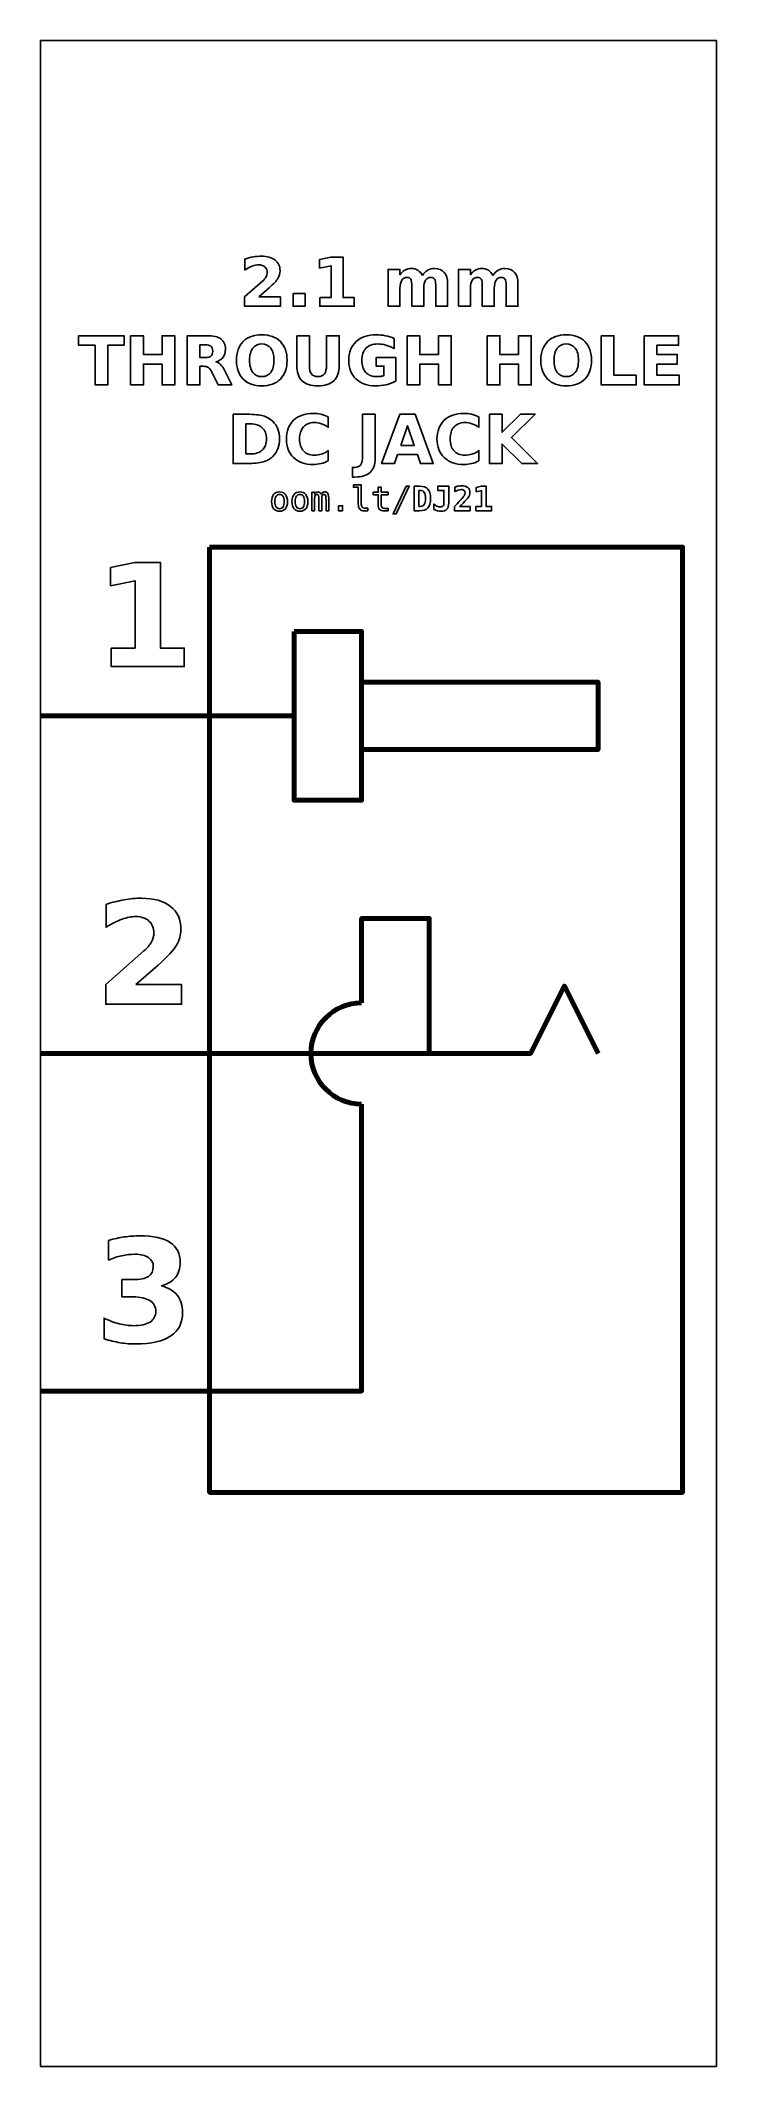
# Model space of a CAD drawing. Header units: centimetres. Extents: x -11.5 to -9.5, y -17.85 to -11.85.
import ezdxf

# ---------------------------------------------------------------- set-up
doc = ezdxf.new("R2010")
doc.units = ezdxf.units.CM
doc.header["$MEASUREMENT"] = 0
doc.layers.add('Layer 1', color=7, linetype='Continuous')

msp = doc.modelspace()

# ---------------------------------------------------------------- linework, layer by layer
at = {"layer": 'Layer 1', "color": 7}
msp.add_open_spline([(-11.5, -11.85), (-11.5, -11.85), (-9.5, -11.85), (-9.5, -11.85), (-9.5, -11.85), (-9.5, -11.85), (-9.5, -17.85), (-9.5, -17.85), (-9.5, -17.85), (-9.5, -17.85), (-11.5, -17.85), (-11.5, -17.85), (-11.5, -17.85), (-11.5, -17.85), (-11.5, -11.85), (-11.5, -11.85)], degree=3, knots=[0, 0, 0, 0, 0.25, 0.25, 0.25, 0.25, 0.5, 0.5, 0.5, 0.5, 0.75, 0.75, 0.75, 0.75, 1, 1, 1, 1], dxfattribs=at)
at = {"layer": 'Layer 1', "color": 250}
for points, knots in [([(-10.85454, -12.60948), (-10.85454, -12.60948), (-10.79037, -12.60948), (-10.79037, -12.60948), (-10.79037, -12.60948), (-10.79037, -12.60948), (-10.79037, -12.63711), (-10.79037, -12.63711), (-10.79037, -12.63711), (-10.79037, -12.63711), (-10.89634, -12.63711), (-10.89634, -12.63711), (-10.89634, -12.63711), (-10.89634, -12.63711), (-10.89634, -12.60948), (-10.89634, -12.60948), (-10.89634, -12.60948), (-10.89634, -12.60948), (-10.8431, -12.56251), (-10.8431, -12.56251), (-10.8431, -12.56251), (-10.83834, -12.55821), (-10.83484, -12.55401), (-10.83257, -12.54991), (-10.83257, -12.54991), (-10.83027, -12.54581), (-10.82914, -12.54154), (-10.82914, -12.53711), (-10.82914, -12.53711), (-10.82914, -12.53028), (-10.83144, -12.52478), (-10.83604, -12.52061), (-10.83604, -12.52061), (-10.8406, -12.51644), (-10.8467, -12.51438), (-10.85434, -12.51438), (-10.85434, -12.51438), (-10.8602, -12.51438), (-10.8666, -12.51564), (-10.87357, -12.51814), (-10.87357, -12.51814), (-10.88054, -12.52064), (-10.888, -12.52438), (-10.89594, -12.52931), (-10.89594, -12.52931), (-10.89594, -12.52931), (-10.89594, -12.49728), (-10.89594, -12.49728), (-10.89594, -12.49728), (-10.88747, -12.49448), (-10.8791, -12.49234), (-10.87084, -12.49088), (-10.87084, -12.49088), (-10.86257, -12.48941), (-10.85447, -12.48868), (-10.8465, -12.48868), (-10.8465, -12.48868), (-10.82907, -12.48868), (-10.8155, -12.49251), (-10.80584, -12.50021), (-10.80584, -12.50021), (-10.79617, -12.50788), (-10.79134, -12.51858), (-10.79134, -12.53234), (-10.79134, -12.53234), (-10.79134, -12.54028), (-10.7934, -12.54768), (-10.7975, -12.55454), (-10.7975, -12.55454), (-10.8016, -12.56141), (-10.81024, -12.57061), (-10.82337, -12.58214), (-10.82337, -12.58214), (-10.82337, -12.58214), (-10.85454, -12.60948), (-10.85454, -12.60948)], [0, 0, 0, 0, 0.0526316, 0.0526316, 0.0526316, 0.0526316, 0.1052632, 0.1052632, 0.1052632, 0.1052632, 0.1578947, 0.1578947, 0.1578947, 0.1578947, 0.2105263, 0.2105263, 0.2105263, 0.2105263, 0.2631579, 0.2631579, 0.2631579, 0.2631579, 0.3157895, 0.3157895, 0.3157895, 0.3157895, 0.3684211, 0.3684211, 0.3684211, 0.3684211, 0.4210526, 0.4210526, 0.4210526, 0.4210526, 0.4736842, 0.4736842, 0.4736842, 0.4736842, 0.5263158, 0.5263158, 0.5263158, 0.5263158, 0.5789474, 0.5789474, 0.5789474, 0.5789474, 0.6315789, 0.6315789, 0.6315789, 0.6315789, 0.6842105, 0.6842105, 0.6842105, 0.6842105, 0.7368421, 0.7368421, 0.7368421, 0.7368421, 0.7894737, 0.7894737, 0.7894737, 0.7894737, 0.8421053, 0.8421053, 0.8421053, 0.8421053, 0.8947368, 0.8947368, 0.8947368, 0.8947368, 0.9473684, 0.9473684, 0.9473684, 0.9473684, 1, 1, 1, 1]), ([(-10.6736, -12.61114), (-10.6736, -12.61114), (-10.6404, -12.61114), (-10.6404, -12.61114), (-10.6404, -12.61114), (-10.6404, -12.61114), (-10.6404, -12.51691), (-10.6404, -12.51691), (-10.6404, -12.51691), (-10.6404, -12.51691), (-10.67446, -12.52394), (-10.67446, -12.52394), (-10.67446, -12.52394), (-10.67446, -12.52394), (-10.67446, -12.49834), (-10.67446, -12.49834), (-10.67446, -12.49834), (-10.67446, -12.49834), (-10.6406, -12.49131), (-10.6406, -12.49131), (-10.6406, -12.49131), (-10.6406, -12.49131), (-10.60486, -12.49131), (-10.60486, -12.49131), (-10.60486, -12.49131), (-10.60486, -12.49131), (-10.60486, -12.61114), (-10.60486, -12.61114), (-10.60486, -12.61114), (-10.60486, -12.61114), (-10.57166, -12.61114), (-10.57166, -12.61114), (-10.57166, -12.61114), (-10.57166, -12.61114), (-10.57166, -12.63711), (-10.57166, -12.63711), (-10.57166, -12.63711), (-10.57166, -12.63711), (-10.6736, -12.63711), (-10.6736, -12.63711), (-10.6736, -12.63711), (-10.6736, -12.63711), (-10.6736, -12.61114), (-10.6736, -12.61114)], [0, 0, 0, 0, 0.0909091, 0.0909091, 0.0909091, 0.0909091, 0.1818182, 0.1818182, 0.1818182, 0.1818182, 0.2727273, 0.2727273, 0.2727273, 0.2727273, 0.3636364, 0.3636364, 0.3636364, 0.3636364, 0.4545455, 0.4545455, 0.4545455, 0.4545455, 0.5454545, 0.5454545, 0.5454545, 0.5454545, 0.6363636, 0.6363636, 0.6363636, 0.6363636, 0.7272727, 0.7272727, 0.7272727, 0.7272727, 0.8181818, 0.8181818, 0.8181818, 0.8181818, 0.9090909, 0.9090909, 0.9090909, 0.9090909, 1, 1, 1, 1]), ([(-10.37006, -12.54591), (-10.36563, -12.53914), (-10.3604, -12.53398), (-10.3543, -12.53044), (-10.3543, -12.53044), (-10.3482, -12.52688), (-10.34153, -12.52511), (-10.33423, -12.52511), (-10.33423, -12.52511), (-10.32166, -12.52511), (-10.3121, -12.52898), (-10.30553, -12.53674), (-10.30553, -12.53674), (-10.29896, -12.54448), (-10.29566, -12.55574), (-10.29566, -12.57051), (-10.29566, -12.57051), (-10.29566, -12.57051), (-10.29566, -12.63711), (-10.29566, -12.63711), (-10.29566, -12.63711), (-10.29566, -12.63711), (-10.33083, -12.63711), (-10.33083, -12.63711), (-10.33083, -12.63711), (-10.33083, -12.63711), (-10.33083, -12.58008), (-10.33083, -12.58008), (-10.33083, -12.58008), (-10.33076, -12.57924), (-10.33073, -12.57838), (-10.3307, -12.57744), (-10.3307, -12.57744), (-10.33066, -12.57654), (-10.33063, -12.57524), (-10.33063, -12.57354), (-10.33063, -12.57354), (-10.33063, -12.56581), (-10.33176, -12.56018), (-10.33406, -12.55671), (-10.33406, -12.55671), (-10.33633, -12.55321), (-10.34, -12.55148), (-10.34506, -12.55148), (-10.34506, -12.55148), (-10.35173, -12.55148), (-10.35683, -12.55421), (-10.36046, -12.55968), (-10.36046, -12.55968), (-10.36406, -12.56514), (-10.36593, -12.57304), (-10.36606, -12.58341), (-10.36606, -12.58341), (-10.36606, -12.58341), (-10.36606, -12.63711), (-10.36606, -12.63711), (-10.36606, -12.63711), (-10.36606, -12.63711), (-10.40123, -12.63711), (-10.40123, -12.63711), (-10.40123, -12.63711), (-10.40123, -12.63711), (-10.40123, -12.58008), (-10.40123, -12.58008), (-10.40123, -12.58008), (-10.40123, -12.56798), (-10.40226, -12.56018), (-10.40436, -12.55671), (-10.40436, -12.55671), (-10.40643, -12.55321), (-10.41013, -12.55148), (-10.41546, -12.55148), (-10.41546, -12.55148), (-10.4222, -12.55148), (-10.42736, -12.55424), (-10.431, -12.55974), (-10.431, -12.55974), (-10.43463, -12.56524), (-10.43646, -12.57308), (-10.43646, -12.58331), (-10.43646, -12.58331), (-10.43646, -12.58331), (-10.43646, -12.63711), (-10.43646, -12.63711), (-10.43646, -12.63711), (-10.43646, -12.63711), (-10.47163, -12.63711), (-10.47163, -12.63711), (-10.47163, -12.63711), (-10.47163, -12.63711), (-10.47163, -12.52774), (-10.47163, -12.52774), (-10.47163, -12.52774), (-10.47163, -12.52774), (-10.43646, -12.52774), (-10.43646, -12.52774), (-10.43646, -12.52774), (-10.43646, -12.52774), (-10.43646, -12.54378), (-10.43646, -12.54378), (-10.43646, -12.54378), (-10.43216, -12.53758), (-10.42723, -12.53294), (-10.42166, -12.52981), (-10.42166, -12.52981), (-10.4161, -12.52668), (-10.40996, -12.52511), (-10.40326, -12.52511), (-10.40326, -12.52511), (-10.39573, -12.52511), (-10.38903, -12.52694), (-10.38326, -12.53058), (-10.38326, -12.53058), (-10.37746, -12.53424), (-10.37306, -12.53934), (-10.37006, -12.54591)], [0, 0, 0, 0, 0.0344828, 0.0344828, 0.0344828, 0.0344828, 0.0689655, 0.0689655, 0.0689655, 0.0689655, 0.1034483, 0.1034483, 0.1034483, 0.1034483, 0.137931, 0.137931, 0.137931, 0.137931, 0.1724138, 0.1724138, 0.1724138, 0.1724138, 0.2068966, 0.2068966, 0.2068966, 0.2068966, 0.2413793, 0.2413793, 0.2413793, 0.2413793, 0.2758621, 0.2758621, 0.2758621, 0.2758621, 0.3103448, 0.3103448, 0.3103448, 0.3103448, 0.3448276, 0.3448276, 0.3448276, 0.3448276, 0.3793103, 0.3793103, 0.3793103, 0.3793103, 0.4137931, 0.4137931, 0.4137931, 0.4137931, 0.4482759, 0.4482759, 0.4482759, 0.4482759, 0.4827586, 0.4827586, 0.4827586, 0.4827586, 0.5172414, 0.5172414, 0.5172414, 0.5172414, 0.5517241, 0.5517241, 0.5517241, 0.5517241, 0.5862069, 0.5862069, 0.5862069, 0.5862069, 0.6206897, 0.6206897, 0.6206897, 0.6206897, 0.6551724, 0.6551724, 0.6551724, 0.6551724, 0.6896552, 0.6896552, 0.6896552, 0.6896552, 0.7241379, 0.7241379, 0.7241379, 0.7241379, 0.7586207, 0.7586207, 0.7586207, 0.7586207, 0.7931034, 0.7931034, 0.7931034, 0.7931034, 0.8275862, 0.8275862, 0.8275862, 0.8275862, 0.862069, 0.862069, 0.862069, 0.862069, 0.8965517, 0.8965517, 0.8965517, 0.8965517, 0.9310345, 0.9310345, 0.9310345, 0.9310345, 0.9655172, 0.9655172, 0.9655172, 0.9655172, 1, 1, 1, 1]), ([(-10.16166, -12.54591), (-10.15723, -12.53914), (-10.152, -12.53398), (-10.1459, -12.53044), (-10.1459, -12.53044), (-10.1398, -12.52688), (-10.13313, -12.52511), (-10.12583, -12.52511), (-10.12583, -12.52511), (-10.11326, -12.52511), (-10.1037, -12.52898), (-10.09713, -12.53674), (-10.09713, -12.53674), (-10.09056, -12.54448), (-10.08726, -12.55574), (-10.08726, -12.57051), (-10.08726, -12.57051), (-10.08726, -12.57051), (-10.08726, -12.63711), (-10.08726, -12.63711), (-10.08726, -12.63711), (-10.08726, -12.63711), (-10.12243, -12.63711), (-10.12243, -12.63711), (-10.12243, -12.63711), (-10.12243, -12.63711), (-10.12243, -12.58008), (-10.12243, -12.58008), (-10.12243, -12.58008), (-10.12236, -12.57924), (-10.12233, -12.57838), (-10.1223, -12.57744), (-10.1223, -12.57744), (-10.12226, -12.57654), (-10.12223, -12.57524), (-10.12223, -12.57354), (-10.12223, -12.57354), (-10.12223, -12.56581), (-10.12336, -12.56018), (-10.12566, -12.55671), (-10.12566, -12.55671), (-10.12793, -12.55321), (-10.1316, -12.55148), (-10.13666, -12.55148), (-10.13666, -12.55148), (-10.14333, -12.55148), (-10.14843, -12.55421), (-10.15206, -12.55968), (-10.15206, -12.55968), (-10.15566, -12.56514), (-10.15753, -12.57304), (-10.15766, -12.58341), (-10.15766, -12.58341), (-10.15766, -12.58341), (-10.15766, -12.63711), (-10.15766, -12.63711), (-10.15766, -12.63711), (-10.15766, -12.63711), (-10.19283, -12.63711), (-10.19283, -12.63711), (-10.19283, -12.63711), (-10.19283, -12.63711), (-10.19283, -12.58008), (-10.19283, -12.58008), (-10.19283, -12.58008), (-10.19283, -12.56798), (-10.19386, -12.56018), (-10.19596, -12.55671), (-10.19596, -12.55671), (-10.19803, -12.55321), (-10.20173, -12.55148), (-10.20706, -12.55148), (-10.20706, -12.55148), (-10.2138, -12.55148), (-10.21896, -12.55424), (-10.2226, -12.55974), (-10.2226, -12.55974), (-10.22623, -12.56524), (-10.22806, -12.57308), (-10.22806, -12.58331), (-10.22806, -12.58331), (-10.22806, -12.58331), (-10.22806, -12.63711), (-10.22806, -12.63711), (-10.22806, -12.63711), (-10.22806, -12.63711), (-10.26323, -12.63711), (-10.26323, -12.63711), (-10.26323, -12.63711), (-10.26323, -12.63711), (-10.26323, -12.52774), (-10.26323, -12.52774), (-10.26323, -12.52774), (-10.26323, -12.52774), (-10.22806, -12.52774), (-10.22806, -12.52774), (-10.22806, -12.52774), (-10.22806, -12.52774), (-10.22806, -12.54378), (-10.22806, -12.54378), (-10.22806, -12.54378), (-10.22376, -12.53758), (-10.21883, -12.53294), (-10.21326, -12.52981), (-10.21326, -12.52981), (-10.2077, -12.52668), (-10.20156, -12.52511), (-10.19486, -12.52511), (-10.19486, -12.52511), (-10.18733, -12.52511), (-10.18063, -12.52694), (-10.17486, -12.53058), (-10.17486, -12.53058), (-10.16906, -12.53424), (-10.16466, -12.53934), (-10.16166, -12.54591)], [0, 0, 0, 0, 0.0344828, 0.0344828, 0.0344828, 0.0344828, 0.0689655, 0.0689655, 0.0689655, 0.0689655, 0.1034483, 0.1034483, 0.1034483, 0.1034483, 0.137931, 0.137931, 0.137931, 0.137931, 0.1724138, 0.1724138, 0.1724138, 0.1724138, 0.2068966, 0.2068966, 0.2068966, 0.2068966, 0.2413793, 0.2413793, 0.2413793, 0.2413793, 0.2758621, 0.2758621, 0.2758621, 0.2758621, 0.3103448, 0.3103448, 0.3103448, 0.3103448, 0.3448276, 0.3448276, 0.3448276, 0.3448276, 0.3793103, 0.3793103, 0.3793103, 0.3793103, 0.4137931, 0.4137931, 0.4137931, 0.4137931, 0.4482759, 0.4482759, 0.4482759, 0.4482759, 0.4827586, 0.4827586, 0.4827586, 0.4827586, 0.5172414, 0.5172414, 0.5172414, 0.5172414, 0.5517241, 0.5517241, 0.5517241, 0.5517241, 0.5862069, 0.5862069, 0.5862069, 0.5862069, 0.6206897, 0.6206897, 0.6206897, 0.6206897, 0.6551724, 0.6551724, 0.6551724, 0.6551724, 0.6896552, 0.6896552, 0.6896552, 0.6896552, 0.7241379, 0.7241379, 0.7241379, 0.7241379, 0.7586207, 0.7586207, 0.7586207, 0.7586207, 0.7931034, 0.7931034, 0.7931034, 0.7931034, 0.8275862, 0.8275862, 0.8275862, 0.8275862, 0.862069, 0.862069, 0.862069, 0.862069, 0.8965517, 0.8965517, 0.8965517, 0.8965517, 0.9310345, 0.9310345, 0.9310345, 0.9310345, 0.9655172, 0.9655172, 0.9655172, 0.9655172, 1, 1, 1, 1]), ([(-10.7526, -12.59931), (-10.7526, -12.59931), (-10.71743, -12.59931), (-10.71743, -12.59931), (-10.71743, -12.59931), (-10.71743, -12.59931), (-10.71743, -12.63711), (-10.71743, -12.63711), (-10.71743, -12.63711), (-10.71743, -12.63711), (-10.7526, -12.63711), (-10.7526, -12.63711), (-10.7526, -12.63711), (-10.7526, -12.63711), (-10.7526, -12.59931), (-10.7526, -12.59931)], [0, 0, 0, 0, 0.25, 0.25, 0.25, 0.25, 0.5, 0.5, 0.5, 0.5, 0.75, 0.75, 0.75, 0.75, 1, 1, 1, 1]), ([(-11.38726, -12.72411), (-11.38726, -12.72411), (-11.2529, -12.72411), (-11.2529, -12.72411), (-11.2529, -12.72411), (-11.2529, -12.72411), (-11.2529, -12.75254), (-11.2529, -12.75254), (-11.2529, -12.75254), (-11.2529, -12.75254), (-11.30123, -12.75254), (-11.30123, -12.75254), (-11.30123, -12.75254), (-11.30123, -12.75254), (-11.30123, -12.86991), (-11.30123, -12.86991), (-11.30123, -12.86991), (-11.30123, -12.86991), (-11.33883, -12.86991), (-11.33883, -12.86991), (-11.33883, -12.86991), (-11.33883, -12.86991), (-11.33883, -12.75254), (-11.33883, -12.75254), (-11.33883, -12.75254), (-11.33883, -12.75254), (-11.38726, -12.75254), (-11.38726, -12.75254), (-11.38726, -12.75254), (-11.38726, -12.75254), (-11.38726, -12.72411), (-11.38726, -12.72411)], [0, 0, 0, 0, 0.125, 0.125, 0.125, 0.125, 0.25, 0.25, 0.25, 0.25, 0.375, 0.375, 0.375, 0.375, 0.5, 0.5, 0.5, 0.5, 0.625, 0.625, 0.625, 0.625, 0.75, 0.75, 0.75, 0.75, 0.875, 0.875, 0.875, 0.875, 1, 1, 1, 1]), ([(-11.23343, -12.72411), (-11.23343, -12.72411), (-11.19583, -12.72411), (-11.19583, -12.72411), (-11.19583, -12.72411), (-11.19583, -12.72411), (-11.19583, -12.77968), (-11.19583, -12.77968), (-11.19583, -12.77968), (-11.19583, -12.77968), (-11.14037, -12.77968), (-11.14037, -12.77968), (-11.14037, -12.77968), (-11.14037, -12.77968), (-11.14037, -12.72411), (-11.14037, -12.72411), (-11.14037, -12.72411), (-11.14037, -12.72411), (-11.10277, -12.72411), (-11.10277, -12.72411), (-11.10277, -12.72411), (-11.10277, -12.72411), (-11.10277, -12.86991), (-11.10277, -12.86991), (-11.10277, -12.86991), (-11.10277, -12.86991), (-11.14037, -12.86991), (-11.14037, -12.86991), (-11.14037, -12.86991), (-11.14037, -12.86991), (-11.14037, -12.80811), (-11.14037, -12.80811), (-11.14037, -12.80811), (-11.14037, -12.80811), (-11.19583, -12.80811), (-11.19583, -12.80811), (-11.19583, -12.80811), (-11.19583, -12.80811), (-11.19583, -12.86991), (-11.19583, -12.86991), (-11.19583, -12.86991), (-11.19583, -12.86991), (-11.23343, -12.86991), (-11.23343, -12.86991), (-11.23343, -12.86991), (-11.23343, -12.86991), (-11.23343, -12.72411), (-11.23343, -12.72411)], [0, 0, 0, 0, 0.0833333, 0.0833333, 0.0833333, 0.0833333, 0.1666667, 0.1666667, 0.1666667, 0.1666667, 0.25, 0.25, 0.25, 0.25, 0.3333333, 0.3333333, 0.3333333, 0.3333333, 0.4166667, 0.4166667, 0.4166667, 0.4166667, 0.5, 0.5, 0.5, 0.5, 0.5833333, 0.5833333, 0.5833333, 0.5833333, 0.6666667, 0.6666667, 0.6666667, 0.6666667, 0.75, 0.75, 0.75, 0.75, 0.8333333, 0.8333333, 0.8333333, 0.8333333, 0.9166667, 0.9166667, 0.9166667, 0.9166667, 1, 1, 1, 1]), ([(-11.02846, -12.81474), (-11.02846, -12.81474), (-11.02846, -12.86991), (-11.02846, -12.86991), (-11.02846, -12.86991), (-11.02846, -12.86991), (-11.06606, -12.86991), (-11.06606, -12.86991), (-11.06606, -12.86991), (-11.06606, -12.86991), (-11.06606, -12.72411), (-11.06606, -12.72411), (-11.06606, -12.72411), (-11.06606, -12.72411), (-11.00863, -12.72411), (-11.00863, -12.72411), (-11.00863, -12.72411), (-10.98943, -12.72411), (-10.97533, -12.72734), (-10.9664, -12.73378), (-10.9664, -12.73378), (-10.95743, -12.74021), (-10.95296, -12.75041), (-10.95296, -12.76434), (-10.95296, -12.76434), (-10.95296, -12.77398), (-10.9553, -12.78191), (-10.95993, -12.78808), (-10.95993, -12.78808), (-10.9646, -12.79428), (-10.97163, -12.79884), (-10.981, -12.80174), (-10.981, -12.80174), (-10.97586, -12.80294), (-10.97123, -12.80558), (-10.96716, -12.80971), (-10.96716, -12.80971), (-10.9631, -12.81384), (-10.959, -12.82011), (-10.95483, -12.82851), (-10.95483, -12.82851), (-10.95483, -12.82851), (-10.9344, -12.86991), (-10.9344, -12.86991), (-10.9344, -12.86991), (-10.9344, -12.86991), (-10.97446, -12.86991), (-10.97446, -12.86991), (-10.97446, -12.86991), (-10.97446, -12.86991), (-10.99223, -12.83368), (-10.99223, -12.83368), (-10.99223, -12.83368), (-10.9958, -12.82641), (-10.99943, -12.82141), (-11.00313, -12.81874), (-11.00313, -12.81874), (-11.0068, -12.81608), (-11.0117, -12.81474), (-11.01783, -12.81474), (-11.01783, -12.81474), (-11.01783, -12.81474), (-11.02846, -12.81474), (-11.02846, -12.81474)], [0, 0, 0, 0, 0.0625, 0.0625, 0.0625, 0.0625, 0.125, 0.125, 0.125, 0.125, 0.1875, 0.1875, 0.1875, 0.1875, 0.25, 0.25, 0.25, 0.25, 0.3125, 0.3125, 0.3125, 0.3125, 0.375, 0.375, 0.375, 0.375, 0.4375, 0.4375, 0.4375, 0.4375, 0.5, 0.5, 0.5, 0.5, 0.5625, 0.5625, 0.5625, 0.5625, 0.625, 0.625, 0.625, 0.625, 0.6875, 0.6875, 0.6875, 0.6875, 0.75, 0.75, 0.75, 0.75, 0.8125, 0.8125, 0.8125, 0.8125, 0.875, 0.875, 0.875, 0.875, 0.9375, 0.9375, 0.9375, 0.9375, 1, 1, 1, 1]), ([(-11.01263, -12.78878), (-11.00476, -12.78878), (-10.9991, -12.78731), (-10.9957, -12.78438), (-10.9957, -12.78438), (-10.99226, -12.78144), (-10.99056, -12.77661), (-10.99056, -12.76991), (-10.99056, -12.76991), (-10.99056, -12.76328), (-10.99226, -12.75851), (-10.9957, -12.75564), (-10.9957, -12.75564), (-10.9991, -12.75278), (-11.00476, -12.75134), (-11.01263, -12.75134), (-11.01263, -12.75134), (-11.01263, -12.75134), (-11.02846, -12.75134), (-11.02846, -12.75134), (-11.02846, -12.75134), (-11.02846, -12.75134), (-11.02846, -12.78878), (-11.02846, -12.78878), (-11.02846, -12.78878), (-11.02846, -12.78878), (-11.01263, -12.78878), (-11.01263, -12.78878)], [0, 0, 0, 0, 0.1428571, 0.1428571, 0.1428571, 0.1428571, 0.2857143, 0.2857143, 0.2857143, 0.2857143, 0.4285714, 0.4285714, 0.4285714, 0.4285714, 0.5714286, 0.5714286, 0.5714286, 0.5714286, 0.7142857, 0.7142857, 0.7142857, 0.7142857, 0.8571429, 0.8571429, 0.8571429, 0.8571429, 1, 1, 1, 1]), ([(-10.84546, -12.72148), (-10.82203, -12.72148), (-10.80366, -12.72818), (-10.7904, -12.74161), (-10.7904, -12.74161), (-10.7771, -12.75501), (-10.77046, -12.77351), (-10.77046, -12.79714), (-10.77046, -12.79714), (-10.77046, -12.82071), (-10.7771, -12.83921), (-10.7904, -12.85261), (-10.7904, -12.85261), (-10.80366, -12.86604), (-10.82203, -12.87274), (-10.84546, -12.87274), (-10.84546, -12.87274), (-10.86883, -12.87274), (-10.88716, -12.86604), (-10.9005, -12.85261), (-10.9005, -12.85261), (-10.9138, -12.83921), (-10.92046, -12.82071), (-10.92046, -12.79714), (-10.92046, -12.79714), (-10.92046, -12.77351), (-10.9138, -12.75501), (-10.9005, -12.74161), (-10.9005, -12.74161), (-10.88716, -12.72818), (-10.86883, -12.72148), (-10.84546, -12.72148)], [0, 0, 0, 0, 0.125, 0.125, 0.125, 0.125, 0.25, 0.25, 0.25, 0.25, 0.375, 0.375, 0.375, 0.375, 0.5, 0.5, 0.5, 0.5, 0.625, 0.625, 0.625, 0.625, 0.75, 0.75, 0.75, 0.75, 0.875, 0.875, 0.875, 0.875, 1, 1, 1, 1]), ([(-10.84546, -12.74871), (-10.85693, -12.74871), (-10.8658, -12.75294), (-10.87213, -12.76141), (-10.87213, -12.76141), (-10.87843, -12.76988), (-10.8816, -12.78178), (-10.8816, -12.79714), (-10.8816, -12.79714), (-10.8816, -12.81248), (-10.87843, -12.82434), (-10.87213, -12.83281), (-10.87213, -12.83281), (-10.8658, -12.84128), (-10.85693, -12.84551), (-10.84546, -12.84551), (-10.84546, -12.84551), (-10.83393, -12.84551), (-10.82503, -12.84128), (-10.8187, -12.83281), (-10.8187, -12.83281), (-10.8124, -12.82434), (-10.80923, -12.81248), (-10.80923, -12.79714), (-10.80923, -12.79714), (-10.80923, -12.78178), (-10.8124, -12.76988), (-10.8187, -12.76141), (-10.8187, -12.76141), (-10.82503, -12.75294), (-10.83393, -12.74871), (-10.84546, -12.74871)], [0, 0, 0, 0, 0.125, 0.125, 0.125, 0.125, 0.25, 0.25, 0.25, 0.25, 0.375, 0.375, 0.375, 0.375, 0.5, 0.5, 0.5, 0.5, 0.625, 0.625, 0.625, 0.625, 0.75, 0.75, 0.75, 0.75, 0.875, 0.875, 0.875, 0.875, 1, 1, 1, 1]), ([(-10.74203, -12.72411), (-10.74203, -12.72411), (-10.70443, -12.72411), (-10.70443, -12.72411), (-10.70443, -12.72411), (-10.70443, -12.72411), (-10.70443, -12.81151), (-10.70443, -12.81151), (-10.70443, -12.81151), (-10.70443, -12.82354), (-10.70247, -12.83218), (-10.69853, -12.83734), (-10.69853, -12.83734), (-10.6946, -12.84251), (-10.68817, -12.84511), (-10.67923, -12.84511), (-10.67923, -12.84511), (-10.67023, -12.84511), (-10.66377, -12.84251), (-10.65983, -12.83734), (-10.65983, -12.83734), (-10.6559, -12.83218), (-10.65393, -12.82354), (-10.65393, -12.81151), (-10.65393, -12.81151), (-10.65393, -12.81151), (-10.65393, -12.72411), (-10.65393, -12.72411), (-10.65393, -12.72411), (-10.65393, -12.72411), (-10.61633, -12.72411), (-10.61633, -12.72411), (-10.61633, -12.72411), (-10.61633, -12.72411), (-10.61633, -12.81151), (-10.61633, -12.81151), (-10.61633, -12.81151), (-10.61633, -12.83214), (-10.6215, -12.84751), (-10.63187, -12.85761), (-10.63187, -12.85761), (-10.6422, -12.86771), (-10.658, -12.87274), (-10.67923, -12.87274), (-10.67923, -12.87274), (-10.7004, -12.87274), (-10.71617, -12.86771), (-10.7265, -12.85761), (-10.7265, -12.85761), (-10.73687, -12.84751), (-10.74203, -12.83214), (-10.74203, -12.81151), (-10.74203, -12.81151), (-10.74203, -12.81151), (-10.74203, -12.72411), (-10.74203, -12.72411)], [0, 0, 0, 0, 0.0714286, 0.0714286, 0.0714286, 0.0714286, 0.1428571, 0.1428571, 0.1428571, 0.1428571, 0.2142857, 0.2142857, 0.2142857, 0.2142857, 0.2857143, 0.2857143, 0.2857143, 0.2857143, 0.3571429, 0.3571429, 0.3571429, 0.3571429, 0.4285714, 0.4285714, 0.4285714, 0.4285714, 0.5, 0.5, 0.5, 0.5, 0.5714286, 0.5714286, 0.5714286, 0.5714286, 0.6428571, 0.6428571, 0.6428571, 0.6428571, 0.7142857, 0.7142857, 0.7142857, 0.7142857, 0.7857143, 0.7857143, 0.7857143, 0.7857143, 0.8571429, 0.8571429, 0.8571429, 0.8571429, 0.9285714, 0.9285714, 0.9285714, 0.9285714, 1, 1, 1, 1]), ([(-10.44857, -12.85908), (-10.45793, -12.86364), (-10.46767, -12.86704), (-10.47777, -12.86934), (-10.47777, -12.86934), (-10.48787, -12.87161), (-10.49827, -12.87274), (-10.50903, -12.87274), (-10.50903, -12.87274), (-10.5333, -12.87274), (-10.55253, -12.86594), (-10.56673, -12.85238), (-10.56673, -12.85238), (-10.58093, -12.83881), (-10.58803, -12.82041), (-10.58803, -12.79714), (-10.58803, -12.79714), (-10.58803, -12.77364), (-10.5808, -12.75518), (-10.56637, -12.74168), (-10.56637, -12.74168), (-10.5519, -12.72821), (-10.5321, -12.72148), (-10.50697, -12.72148), (-10.50697, -12.72148), (-10.49727, -12.72148), (-10.48797, -12.72238), (-10.47907, -12.72421), (-10.47907, -12.72421), (-10.4702, -12.72604), (-10.4618, -12.72874), (-10.45393, -12.73231), (-10.45393, -12.73231), (-10.45393, -12.73231), (-10.45393, -12.76248), (-10.45393, -12.76248), (-10.45393, -12.76248), (-10.46207, -12.75784), (-10.47017, -12.75441), (-10.4782, -12.75214), (-10.4782, -12.75214), (-10.48623, -12.74984), (-10.4943, -12.74871), (-10.50237, -12.74871), (-10.50237, -12.74871), (-10.51737, -12.74871), (-10.5289, -12.75291), (-10.537, -12.76128), (-10.537, -12.76128), (-10.5451, -12.76964), (-10.54917, -12.78161), (-10.54917, -12.79714), (-10.54917, -12.79714), (-10.54917, -12.81258), (-10.54527, -12.82451), (-10.53743, -12.83291), (-10.53743, -12.83291), (-10.52963, -12.84131), (-10.51853, -12.84551), (-10.50413, -12.84551), (-10.50413, -12.84551), (-10.50023, -12.84551), (-10.4966, -12.84528), (-10.49323, -12.84478), (-10.49323, -12.84478), (-10.48987, -12.84428), (-10.48687, -12.84351), (-10.4842, -12.84248), (-10.4842, -12.84248), (-10.4842, -12.84248), (-10.4842, -12.81414), (-10.4842, -12.81414), (-10.4842, -12.81414), (-10.4842, -12.81414), (-10.50713, -12.81414), (-10.50713, -12.81414), (-10.50713, -12.81414), (-10.50713, -12.81414), (-10.50713, -12.78894), (-10.50713, -12.78894), (-10.50713, -12.78894), (-10.50713, -12.78894), (-10.44857, -12.78894), (-10.44857, -12.78894), (-10.44857, -12.78894), (-10.44857, -12.78894), (-10.44857, -12.85908), (-10.44857, -12.85908)], [0, 0, 0, 0, 0.0454545, 0.0454545, 0.0454545, 0.0454545, 0.0909091, 0.0909091, 0.0909091, 0.0909091, 0.1363636, 0.1363636, 0.1363636, 0.1363636, 0.1818182, 0.1818182, 0.1818182, 0.1818182, 0.2272727, 0.2272727, 0.2272727, 0.2272727, 0.2727273, 0.2727273, 0.2727273, 0.2727273, 0.3181818, 0.3181818, 0.3181818, 0.3181818, 0.3636364, 0.3636364, 0.3636364, 0.3636364, 0.4090909, 0.4090909, 0.4090909, 0.4090909, 0.4545455, 0.4545455, 0.4545455, 0.4545455, 0.5, 0.5, 0.5, 0.5, 0.5454545, 0.5454545, 0.5454545, 0.5454545, 0.5909091, 0.5909091, 0.5909091, 0.5909091, 0.6363636, 0.6363636, 0.6363636, 0.6363636, 0.6818182, 0.6818182, 0.6818182, 0.6818182, 0.7272727, 0.7272727, 0.7272727, 0.7272727, 0.7727273, 0.7727273, 0.7727273, 0.7727273, 0.8181818, 0.8181818, 0.8181818, 0.8181818, 0.8636364, 0.8636364, 0.8636364, 0.8636364, 0.9090909, 0.9090909, 0.9090909, 0.9090909, 0.9545455, 0.9545455, 0.9545455, 0.9545455, 1, 1, 1, 1]), ([(-10.41546, -12.72411), (-10.41546, -12.72411), (-10.37786, -12.72411), (-10.37786, -12.72411), (-10.37786, -12.72411), (-10.37786, -12.72411), (-10.37786, -12.77968), (-10.37786, -12.77968), (-10.37786, -12.77968), (-10.37786, -12.77968), (-10.3224, -12.77968), (-10.3224, -12.77968), (-10.3224, -12.77968), (-10.3224, -12.77968), (-10.3224, -12.72411), (-10.3224, -12.72411), (-10.3224, -12.72411), (-10.3224, -12.72411), (-10.2848, -12.72411), (-10.2848, -12.72411), (-10.2848, -12.72411), (-10.2848, -12.72411), (-10.2848, -12.86991), (-10.2848, -12.86991), (-10.2848, -12.86991), (-10.2848, -12.86991), (-10.3224, -12.86991), (-10.3224, -12.86991), (-10.3224, -12.86991), (-10.3224, -12.86991), (-10.3224, -12.80811), (-10.3224, -12.80811), (-10.3224, -12.80811), (-10.3224, -12.80811), (-10.37786, -12.80811), (-10.37786, -12.80811), (-10.37786, -12.80811), (-10.37786, -12.80811), (-10.37786, -12.86991), (-10.37786, -12.86991), (-10.37786, -12.86991), (-10.37786, -12.86991), (-10.41546, -12.86991), (-10.41546, -12.86991), (-10.41546, -12.86991), (-10.41546, -12.86991), (-10.41546, -12.72411), (-10.41546, -12.72411)], [0, 0, 0, 0, 0.0833333, 0.0833333, 0.0833333, 0.0833333, 0.1666667, 0.1666667, 0.1666667, 0.1666667, 0.25, 0.25, 0.25, 0.25, 0.3333333, 0.3333333, 0.3333333, 0.3333333, 0.4166667, 0.4166667, 0.4166667, 0.4166667, 0.5, 0.5, 0.5, 0.5, 0.5833333, 0.5833333, 0.5833333, 0.5833333, 0.6666667, 0.6666667, 0.6666667, 0.6666667, 0.75, 0.75, 0.75, 0.75, 0.8333333, 0.8333333, 0.8333333, 0.8333333, 0.9166667, 0.9166667, 0.9166667, 0.9166667, 1, 1, 1, 1]), ([(-10.17846, -12.72411), (-10.17846, -12.72411), (-10.14086, -12.72411), (-10.14086, -12.72411), (-10.14086, -12.72411), (-10.14086, -12.72411), (-10.14086, -12.77968), (-10.14086, -12.77968), (-10.14086, -12.77968), (-10.14086, -12.77968), (-10.0854, -12.77968), (-10.0854, -12.77968), (-10.0854, -12.77968), (-10.0854, -12.77968), (-10.0854, -12.72411), (-10.0854, -12.72411), (-10.0854, -12.72411), (-10.0854, -12.72411), (-10.0478, -12.72411), (-10.0478, -12.72411), (-10.0478, -12.72411), (-10.0478, -12.72411), (-10.0478, -12.86991), (-10.0478, -12.86991), (-10.0478, -12.86991), (-10.0478, -12.86991), (-10.0854, -12.86991), (-10.0854, -12.86991), (-10.0854, -12.86991), (-10.0854, -12.86991), (-10.0854, -12.80811), (-10.0854, -12.80811), (-10.0854, -12.80811), (-10.0854, -12.80811), (-10.14086, -12.80811), (-10.14086, -12.80811), (-10.14086, -12.80811), (-10.14086, -12.80811), (-10.14086, -12.86991), (-10.14086, -12.86991), (-10.14086, -12.86991), (-10.14086, -12.86991), (-10.17846, -12.86991), (-10.17846, -12.86991), (-10.17846, -12.86991), (-10.17846, -12.86991), (-10.17846, -12.72411), (-10.17846, -12.72411)], [0, 0, 0, 0, 0.0833333, 0.0833333, 0.0833333, 0.0833333, 0.1666667, 0.1666667, 0.1666667, 0.1666667, 0.25, 0.25, 0.25, 0.25, 0.3333333, 0.3333333, 0.3333333, 0.3333333, 0.4166667, 0.4166667, 0.4166667, 0.4166667, 0.5, 0.5, 0.5, 0.5, 0.5833333, 0.5833333, 0.5833333, 0.5833333, 0.6666667, 0.6666667, 0.6666667, 0.6666667, 0.75, 0.75, 0.75, 0.75, 0.8333333, 0.8333333, 0.8333333, 0.8333333, 0.9166667, 0.9166667, 0.9166667, 0.9166667, 1, 1, 1, 1]), ([(-9.94449, -12.72148), (-9.92106, -12.72148), (-9.90269, -12.72818), (-9.88943, -12.74161), (-9.88943, -12.74161), (-9.87613, -12.75501), (-9.86949, -12.77351), (-9.86949, -12.79714), (-9.86949, -12.79714), (-9.86949, -12.82071), (-9.87613, -12.83921), (-9.88943, -12.85261), (-9.88943, -12.85261), (-9.90269, -12.86604), (-9.92106, -12.87274), (-9.94449, -12.87274), (-9.94449, -12.87274), (-9.96786, -12.87274), (-9.98619, -12.86604), (-9.99953, -12.85261), (-9.99953, -12.85261), (-10.01283, -12.83921), (-10.01949, -12.82071), (-10.01949, -12.79714), (-10.01949, -12.79714), (-10.01949, -12.77351), (-10.01283, -12.75501), (-9.99953, -12.74161), (-9.99953, -12.74161), (-9.98619, -12.72818), (-9.96786, -12.72148), (-9.94449, -12.72148)], [0, 0, 0, 0, 0.125, 0.125, 0.125, 0.125, 0.25, 0.25, 0.25, 0.25, 0.375, 0.375, 0.375, 0.375, 0.5, 0.5, 0.5, 0.5, 0.625, 0.625, 0.625, 0.625, 0.75, 0.75, 0.75, 0.75, 0.875, 0.875, 0.875, 0.875, 1, 1, 1, 1]), ([(-9.94449, -12.74871), (-9.95596, -12.74871), (-9.96483, -12.75294), (-9.97116, -12.76141), (-9.97116, -12.76141), (-9.97746, -12.76988), (-9.98063, -12.78178), (-9.98063, -12.79714), (-9.98063, -12.79714), (-9.98063, -12.81248), (-9.97746, -12.82434), (-9.97116, -12.83281), (-9.97116, -12.83281), (-9.96483, -12.84128), (-9.95596, -12.84551), (-9.94449, -12.84551), (-9.94449, -12.84551), (-9.93296, -12.84551), (-9.92406, -12.84128), (-9.91773, -12.83281), (-9.91773, -12.83281), (-9.91143, -12.82434), (-9.90826, -12.81248), (-9.90826, -12.79714), (-9.90826, -12.79714), (-9.90826, -12.78178), (-9.91143, -12.76988), (-9.91773, -12.76141), (-9.91773, -12.76141), (-9.92406, -12.75294), (-9.93296, -12.74871), (-9.94449, -12.74871)], [0, 0, 0, 0, 0.125, 0.125, 0.125, 0.125, 0.25, 0.25, 0.25, 0.25, 0.375, 0.375, 0.375, 0.375, 0.5, 0.5, 0.5, 0.5, 0.625, 0.625, 0.625, 0.625, 0.75, 0.75, 0.75, 0.75, 0.875, 0.875, 0.875, 0.875, 1, 1, 1, 1]), ([(-9.84106, -12.72411), (-9.84106, -12.72411), (-9.80346, -12.72411), (-9.80346, -12.72411), (-9.80346, -12.72411), (-9.80346, -12.72411), (-9.80346, -12.84148), (-9.80346, -12.84148), (-9.80346, -12.84148), (-9.80346, -12.84148), (-9.73746, -12.84148), (-9.73746, -12.84148), (-9.73746, -12.84148), (-9.73746, -12.84148), (-9.73746, -12.86991), (-9.73746, -12.86991), (-9.73746, -12.86991), (-9.73746, -12.86991), (-9.84106, -12.86991), (-9.84106, -12.86991), (-9.84106, -12.86991), (-9.84106, -12.86991), (-9.84106, -12.72411), (-9.84106, -12.72411)], [0, 0, 0, 0, 0.1666667, 0.1666667, 0.1666667, 0.1666667, 0.3333333, 0.3333333, 0.3333333, 0.3333333, 0.5, 0.5, 0.5, 0.5, 0.6666667, 0.6666667, 0.6666667, 0.6666667, 0.8333333, 0.8333333, 0.8333333, 0.8333333, 1, 1, 1, 1]), ([(-9.71363, -12.72411), (-9.71363, -12.72411), (-9.61217, -12.72411), (-9.61217, -12.72411), (-9.61217, -12.72411), (-9.61217, -12.72411), (-9.61217, -12.75254), (-9.61217, -12.75254), (-9.61217, -12.75254), (-9.61217, -12.75254), (-9.67603, -12.75254), (-9.67603, -12.75254), (-9.67603, -12.75254), (-9.67603, -12.75254), (-9.67603, -12.77968), (-9.67603, -12.77968), (-9.67603, -12.77968), (-9.67603, -12.77968), (-9.616, -12.77968), (-9.616, -12.77968), (-9.616, -12.77968), (-9.616, -12.77968), (-9.616, -12.80811), (-9.616, -12.80811), (-9.616, -12.80811), (-9.616, -12.80811), (-9.67603, -12.80811), (-9.67603, -12.80811), (-9.67603, -12.80811), (-9.67603, -12.80811), (-9.67603, -12.84148), (-9.67603, -12.84148), (-9.67603, -12.84148), (-9.67603, -12.84148), (-9.61003, -12.84148), (-9.61003, -12.84148), (-9.61003, -12.84148), (-9.61003, -12.84148), (-9.61003, -12.86991), (-9.61003, -12.86991), (-9.61003, -12.86991), (-9.61003, -12.86991), (-9.71363, -12.86991), (-9.71363, -12.86991), (-9.71363, -12.86991), (-9.71363, -12.86991), (-9.71363, -12.72411), (-9.71363, -12.72411)], [0, 0, 0, 0, 0.0833333, 0.0833333, 0.0833333, 0.0833333, 0.1666667, 0.1666667, 0.1666667, 0.1666667, 0.25, 0.25, 0.25, 0.25, 0.3333333, 0.3333333, 0.3333333, 0.3333333, 0.4166667, 0.4166667, 0.4166667, 0.4166667, 0.5, 0.5, 0.5, 0.5, 0.5833333, 0.5833333, 0.5833333, 0.5833333, 0.6666667, 0.6666667, 0.6666667, 0.6666667, 0.75, 0.75, 0.75, 0.75, 0.8333333, 0.8333333, 0.8333333, 0.8333333, 0.9166667, 0.9166667, 0.9166667, 0.9166667, 1, 1, 1, 1]), ([(-10.9301, -12.95691), (-10.9301, -12.95691), (-10.89044, -12.95691), (-10.89044, -12.95691), (-10.89044, -12.95691), (-10.8683, -12.95691), (-10.85184, -12.95848), (-10.841, -12.96164), (-10.841, -12.96164), (-10.83017, -12.96481), (-10.82087, -12.97014), (-10.8131, -12.97771), (-10.8131, -12.97771), (-10.80627, -12.98428), (-10.8012, -12.99188), (-10.79787, -13.00048), (-10.79787, -13.00048), (-10.79457, -13.00904), (-10.7929, -13.01878), (-10.7929, -13.02968), (-10.7929, -13.02968), (-10.7929, -13.04068), (-10.79457, -13.05048), (-10.79787, -13.05911), (-10.79787, -13.05911), (-10.8012, -13.06774), (-10.80627, -13.07534), (-10.8131, -13.08191), (-10.8131, -13.08191), (-10.82094, -13.08948), (-10.8303, -13.09481), (-10.84124, -13.09798), (-10.84124, -13.09798), (-10.85217, -13.10114), (-10.86857, -13.10271), (-10.89044, -13.10271), (-10.89044, -13.10271), (-10.89044, -13.10271), (-10.9301, -13.10271), (-10.9301, -13.10271), (-10.9301, -13.10271), (-10.9301, -13.10271), (-10.9301, -12.95691), (-10.9301, -12.95691)], [0, 0, 0, 0, 0.0909091, 0.0909091, 0.0909091, 0.0909091, 0.1818182, 0.1818182, 0.1818182, 0.1818182, 0.2727273, 0.2727273, 0.2727273, 0.2727273, 0.3636364, 0.3636364, 0.3636364, 0.3636364, 0.4545455, 0.4545455, 0.4545455, 0.4545455, 0.5454545, 0.5454545, 0.5454545, 0.5454545, 0.6363636, 0.6363636, 0.6363636, 0.6363636, 0.7272727, 0.7272727, 0.7272727, 0.7272727, 0.8181818, 0.8181818, 0.8181818, 0.8181818, 0.9090909, 0.9090909, 0.9090909, 0.9090909, 1, 1, 1, 1]), ([(-10.64847, -13.09471), (-10.65537, -13.09828), (-10.66257, -13.10098), (-10.67007, -13.10281), (-10.67007, -13.10281), (-10.67754, -13.10464), (-10.68537, -13.10554), (-10.6935, -13.10554), (-10.6935, -13.10554), (-10.71777, -13.10554), (-10.737, -13.09874), (-10.7512, -13.08518), (-10.7512, -13.08518), (-10.7654, -13.07161), (-10.7725, -13.05321), (-10.7725, -13.02994), (-10.7725, -13.02994), (-10.7725, -13.00664), (-10.7654, -12.98821), (-10.7512, -12.97464), (-10.7512, -12.97464), (-10.737, -12.96108), (-10.71777, -12.95428), (-10.6935, -12.95428), (-10.6935, -12.95428), (-10.68537, -12.95428), (-10.67754, -12.95518), (-10.67007, -12.95701), (-10.67007, -12.95701), (-10.66257, -12.95884), (-10.65537, -12.96154), (-10.64847, -12.96511), (-10.64847, -12.96511), (-10.64847, -12.96511), (-10.64847, -12.99528), (-10.64847, -12.99528), (-10.64847, -12.99528), (-10.65544, -12.99051), (-10.6623, -12.98704), (-10.66907, -12.98484), (-10.66907, -12.98484), (-10.67584, -12.98261), (-10.68297, -12.98151), (-10.69047, -12.98151), (-10.69047, -12.98151), (-10.70387, -12.98151), (-10.71444, -12.98581), (-10.7221, -12.99441), (-10.7221, -12.99441), (-10.7298, -13.00301), (-10.73364, -13.01484), (-10.73364, -13.02994), (-10.73364, -13.02994), (-10.73364, -13.04501), (-10.7298, -13.05681), (-10.7221, -13.06541), (-10.7221, -13.06541), (-10.71444, -13.07401), (-10.70387, -13.07831), (-10.69047, -13.07831), (-10.69047, -13.07831), (-10.68297, -13.07831), (-10.67584, -13.07721), (-10.66907, -13.07498), (-10.66907, -13.07498), (-10.6623, -13.07278), (-10.65544, -13.06931), (-10.64847, -13.06454), (-10.64847, -13.06454), (-10.64847, -13.06454), (-10.64847, -13.09471), (-10.64847, -13.09471)], [0, 0, 0, 0, 0.0555556, 0.0555556, 0.0555556, 0.0555556, 0.1111111, 0.1111111, 0.1111111, 0.1111111, 0.1666667, 0.1666667, 0.1666667, 0.1666667, 0.2222222, 0.2222222, 0.2222222, 0.2222222, 0.2777778, 0.2777778, 0.2777778, 0.2777778, 0.3333333, 0.3333333, 0.3333333, 0.3333333, 0.3888889, 0.3888889, 0.3888889, 0.3888889, 0.4444444, 0.4444444, 0.4444444, 0.4444444, 0.5, 0.5, 0.5, 0.5, 0.5555556, 0.5555556, 0.5555556, 0.5555556, 0.6111111, 0.6111111, 0.6111111, 0.6111111, 0.6666667, 0.6666667, 0.6666667, 0.6666667, 0.7222222, 0.7222222, 0.7222222, 0.7222222, 0.7777778, 0.7777778, 0.7777778, 0.7777778, 0.8333333, 0.8333333, 0.8333333, 0.8333333, 0.8888889, 0.8888889, 0.8888889, 0.8888889, 0.9444444, 0.9444444, 0.9444444, 0.9444444, 1, 1, 1, 1]), ([(-10.5477, -12.95691), (-10.5477, -12.95691), (-10.5101, -12.95691), (-10.5101, -12.95691), (-10.5101, -12.95691), (-10.5101, -12.95691), (-10.5101, -13.08854), (-10.5101, -13.08854), (-10.5101, -13.08854), (-10.5101, -13.10671), (-10.51504, -13.12028), (-10.5249, -13.12928), (-10.5249, -13.12928), (-10.53477, -13.13824), (-10.5497, -13.14274), (-10.56967, -13.14274), (-10.56967, -13.14274), (-10.56967, -13.14274), (-10.5773, -13.14274), (-10.5773, -13.14274), (-10.5773, -13.14274), (-10.5773, -13.14274), (-10.5773, -13.11431), (-10.5773, -13.11431), (-10.5773, -13.11431), (-10.5773, -13.11431), (-10.57144, -13.11431), (-10.57144, -13.11431), (-10.57144, -13.11431), (-10.56364, -13.11431), (-10.5577, -13.11214), (-10.5537, -13.10778), (-10.5537, -13.10778), (-10.5497, -13.10341), (-10.5477, -13.09701), (-10.5477, -13.08854), (-10.5477, -13.08854), (-10.5477, -13.08854), (-10.5477, -12.95691), (-10.5477, -12.95691)], [0, 0, 0, 0, 0.1, 0.1, 0.1, 0.1, 0.2, 0.2, 0.2, 0.2, 0.3, 0.3, 0.3, 0.3, 0.4, 0.4, 0.4, 0.4, 0.5, 0.5, 0.5, 0.5, 0.6, 0.6, 0.6, 0.6, 0.7, 0.7, 0.7, 0.7, 0.8, 0.8, 0.8, 0.8, 0.9, 0.9, 0.9, 0.9, 1, 1, 1, 1]), ([(-10.38484, -13.07618), (-10.38484, -13.07618), (-10.44364, -13.07618), (-10.44364, -13.07618), (-10.44364, -13.07618), (-10.44364, -13.07618), (-10.4529, -13.10271), (-10.4529, -13.10271), (-10.4529, -13.10271), (-10.4529, -13.10271), (-10.4907, -13.10271), (-10.4907, -13.10271), (-10.4907, -13.10271), (-10.4907, -13.10271), (-10.4367, -12.95691), (-10.4367, -12.95691), (-10.4367, -12.95691), (-10.4367, -12.95691), (-10.39187, -12.95691), (-10.39187, -12.95691), (-10.39187, -12.95691), (-10.39187, -12.95691), (-10.33787, -13.10271), (-10.33787, -13.10271), (-10.33787, -13.10271), (-10.33787, -13.10271), (-10.37567, -13.10271), (-10.37567, -13.10271), (-10.37567, -13.10271), (-10.37567, -13.10271), (-10.38484, -13.07618), (-10.38484, -13.07618)], [0, 0, 0, 0, 0.125, 0.125, 0.125, 0.125, 0.25, 0.25, 0.25, 0.25, 0.375, 0.375, 0.375, 0.375, 0.5, 0.5, 0.5, 0.5, 0.625, 0.625, 0.625, 0.625, 0.75, 0.75, 0.75, 0.75, 0.875, 0.875, 0.875, 0.875, 1, 1, 1, 1]), ([(-10.20287, -13.09471), (-10.20977, -13.09828), (-10.21697, -13.10098), (-10.22447, -13.10281), (-10.22447, -13.10281), (-10.23194, -13.10464), (-10.23977, -13.10554), (-10.2479, -13.10554), (-10.2479, -13.10554), (-10.27217, -13.10554), (-10.2914, -13.09874), (-10.3056, -13.08518), (-10.3056, -13.08518), (-10.3198, -13.07161), (-10.3269, -13.05321), (-10.3269, -13.02994), (-10.3269, -13.02994), (-10.3269, -13.00664), (-10.3198, -12.98821), (-10.3056, -12.97464), (-10.3056, -12.97464), (-10.2914, -12.96108), (-10.27217, -12.95428), (-10.2479, -12.95428), (-10.2479, -12.95428), (-10.23977, -12.95428), (-10.23194, -12.95518), (-10.22447, -12.95701), (-10.22447, -12.95701), (-10.21697, -12.95884), (-10.20977, -12.96154), (-10.20287, -12.96511), (-10.20287, -12.96511), (-10.20287, -12.96511), (-10.20287, -12.99528), (-10.20287, -12.99528), (-10.20287, -12.99528), (-10.20984, -12.99051), (-10.2167, -12.98704), (-10.22347, -12.98484), (-10.22347, -12.98484), (-10.23024, -12.98261), (-10.23737, -12.98151), (-10.24487, -12.98151), (-10.24487, -12.98151), (-10.25827, -12.98151), (-10.26884, -12.98581), (-10.2765, -12.99441), (-10.2765, -12.99441), (-10.2842, -13.00301), (-10.28804, -13.01484), (-10.28804, -13.02994), (-10.28804, -13.02994), (-10.28804, -13.04501), (-10.2842, -13.05681), (-10.2765, -13.06541), (-10.2765, -13.06541), (-10.26884, -13.07401), (-10.25827, -13.07831), (-10.24487, -13.07831), (-10.24487, -13.07831), (-10.23737, -13.07831), (-10.23024, -13.07721), (-10.22347, -13.07498), (-10.22347, -13.07498), (-10.2167, -13.07278), (-10.20984, -13.06931), (-10.20287, -13.06454), (-10.20287, -13.06454), (-10.20287, -13.06454), (-10.20287, -13.09471), (-10.20287, -13.09471)], [0, 0, 0, 0, 0.0555556, 0.0555556, 0.0555556, 0.0555556, 0.1111111, 0.1111111, 0.1111111, 0.1111111, 0.1666667, 0.1666667, 0.1666667, 0.1666667, 0.2222222, 0.2222222, 0.2222222, 0.2222222, 0.2777778, 0.2777778, 0.2777778, 0.2777778, 0.3333333, 0.3333333, 0.3333333, 0.3333333, 0.3888889, 0.3888889, 0.3888889, 0.3888889, 0.4444444, 0.4444444, 0.4444444, 0.4444444, 0.5, 0.5, 0.5, 0.5, 0.5555556, 0.5555556, 0.5555556, 0.5555556, 0.6111111, 0.6111111, 0.6111111, 0.6111111, 0.6666667, 0.6666667, 0.6666667, 0.6666667, 0.7222222, 0.7222222, 0.7222222, 0.7222222, 0.7777778, 0.7777778, 0.7777778, 0.7777778, 0.8333333, 0.8333333, 0.8333333, 0.8333333, 0.8888889, 0.8888889, 0.8888889, 0.8888889, 0.9444444, 0.9444444, 0.9444444, 0.9444444, 1, 1, 1, 1]), ([(-10.17173, -12.95691), (-10.17173, -12.95691), (-10.13413, -12.95691), (-10.13413, -12.95691), (-10.13413, -12.95691), (-10.13413, -12.95691), (-10.13413, -13.01014), (-10.13413, -13.01014), (-10.13413, -13.01014), (-10.13413, -13.01014), (-10.07993, -12.95691), (-10.07993, -12.95691), (-10.07993, -12.95691), (-10.07993, -12.95691), (-10.0363, -12.95691), (-10.0363, -12.95691), (-10.0363, -12.95691), (-10.0363, -12.95691), (-10.1065, -13.02594), (-10.1065, -13.02594), (-10.1065, -13.02594), (-10.1065, -13.02594), (-10.02907, -13.10271), (-10.02907, -13.10271), (-10.02907, -13.10271), (-10.02907, -13.10271), (-10.07613, -13.10271), (-10.07613, -13.10271), (-10.07613, -13.10271), (-10.07613, -13.10271), (-10.13413, -13.04528), (-10.13413, -13.04528), (-10.13413, -13.04528), (-10.13413, -13.04528), (-10.13413, -13.10271), (-10.13413, -13.10271), (-10.13413, -13.10271), (-10.13413, -13.10271), (-10.17173, -13.10271), (-10.17173, -13.10271), (-10.17173, -13.10271), (-10.17173, -13.10271), (-10.17173, -12.95691), (-10.17173, -12.95691)], [0, 0, 0, 0, 0.0909091, 0.0909091, 0.0909091, 0.0909091, 0.1818182, 0.1818182, 0.1818182, 0.1818182, 0.2727273, 0.2727273, 0.2727273, 0.2727273, 0.3636364, 0.3636364, 0.3636364, 0.3636364, 0.4545455, 0.4545455, 0.4545455, 0.4545455, 0.5454545, 0.5454545, 0.5454545, 0.5454545, 0.6363636, 0.6363636, 0.6363636, 0.6363636, 0.7272727, 0.7272727, 0.7272727, 0.7272727, 0.8181818, 0.8181818, 0.8181818, 0.8181818, 0.9090909, 0.9090909, 0.9090909, 0.9090909, 1, 1, 1, 1]), ([(-10.8925, -12.98534), (-10.8925, -12.98534), (-10.8925, -13.07428), (-10.8925, -13.07428), (-10.8925, -13.07428), (-10.8925, -13.07428), (-10.87904, -13.07428), (-10.87904, -13.07428), (-10.87904, -13.07428), (-10.86367, -13.07428), (-10.85194, -13.07048), (-10.84384, -13.06284), (-10.84384, -13.06284), (-10.83574, -13.05524), (-10.83167, -13.04418), (-10.83167, -13.02968), (-10.83167, -13.02968), (-10.83167, -13.01521), (-10.8357, -13.00421), (-10.84377, -12.99668), (-10.84377, -12.99668), (-10.85184, -12.98911), (-10.8636, -12.98534), (-10.87904, -12.98534), (-10.87904, -12.98534), (-10.87904, -12.98534), (-10.8925, -12.98534), (-10.8925, -12.98534)], [0, 0, 0, 0, 0.1428571, 0.1428571, 0.1428571, 0.1428571, 0.2857143, 0.2857143, 0.2857143, 0.2857143, 0.4285714, 0.4285714, 0.4285714, 0.4285714, 0.5714286, 0.5714286, 0.5714286, 0.5714286, 0.7142857, 0.7142857, 0.7142857, 0.7142857, 0.8571429, 0.8571429, 0.8571429, 0.8571429, 1, 1, 1, 1]), ([(-10.43427, -13.04911), (-10.43427, -13.04911), (-10.3943, -13.04911), (-10.3943, -13.04911), (-10.3943, -13.04911), (-10.3943, -13.04911), (-10.41424, -12.99111), (-10.41424, -12.99111), (-10.41424, -12.99111), (-10.41424, -12.99111), (-10.43427, -13.04911), (-10.43427, -13.04911)], [0, 0, 0, 0, 0.3333333, 0.3333333, 0.3333333, 0.3333333, 0.6666667, 0.6666667, 0.6666667, 0.6666667, 1, 1, 1, 1]), ([(-10.79282, -13.1867), (-10.78523, -13.1867), (-10.77943, -13.18915), (-10.77542, -13.19407), (-10.77542, -13.19407), (-10.7714, -13.19898), (-10.76938, -13.2061), (-10.76938, -13.2154), (-10.76938, -13.2154), (-10.76938, -13.22475), (-10.77138, -13.23187), (-10.77538, -13.23677), (-10.77538, -13.23677), (-10.7794, -13.24167), (-10.7852, -13.24412), (-10.79282, -13.24412), (-10.79282, -13.24412), (-10.80042, -13.24412), (-10.8062, -13.24167), (-10.81022, -13.23677), (-10.81022, -13.23677), (-10.81422, -13.23187), (-10.81622, -13.22475), (-10.81622, -13.2154), (-10.81622, -13.2154), (-10.81622, -13.2061), (-10.81422, -13.19898), (-10.81022, -13.19407), (-10.81022, -13.19407), (-10.8062, -13.18915), (-10.80042, -13.1867), (-10.79282, -13.1867)], [0, 0, 0, 0, 0.125, 0.125, 0.125, 0.125, 0.25, 0.25, 0.25, 0.25, 0.375, 0.375, 0.375, 0.375, 0.5, 0.5, 0.5, 0.5, 0.625, 0.625, 0.625, 0.625, 0.75, 0.75, 0.75, 0.75, 0.875, 0.875, 0.875, 0.875, 1, 1, 1, 1]), ([(-10.79282, -13.19432), (-10.79738, -13.19432), (-10.80083, -13.19608), (-10.80318, -13.19963), (-10.80318, -13.19963), (-10.80553, -13.20318), (-10.8067, -13.20845), (-10.8067, -13.2154), (-10.8067, -13.2154), (-10.8067, -13.22233), (-10.80553, -13.22758), (-10.80318, -13.23115), (-10.80318, -13.23115), (-10.80083, -13.23472), (-10.79738, -13.2365), (-10.79282, -13.2365), (-10.79282, -13.2365), (-10.78823, -13.2365), (-10.78477, -13.23472), (-10.78242, -13.23115), (-10.78242, -13.23115), (-10.78007, -13.22758), (-10.7789, -13.22233), (-10.7789, -13.2154), (-10.7789, -13.2154), (-10.7789, -13.20845), (-10.78007, -13.20318), (-10.78242, -13.19963), (-10.78242, -13.19963), (-10.78477, -13.19608), (-10.78823, -13.19432), (-10.79282, -13.19432)], [0, 0, 0, 0, 0.125, 0.125, 0.125, 0.125, 0.25, 0.25, 0.25, 0.25, 0.375, 0.375, 0.375, 0.375, 0.5, 0.5, 0.5, 0.5, 0.625, 0.625, 0.625, 0.625, 0.75, 0.75, 0.75, 0.75, 0.875, 0.875, 0.875, 0.875, 1, 1, 1, 1]), ([(-10.73262, -13.1867), (-10.72503, -13.1867), (-10.71923, -13.18915), (-10.71522, -13.19407), (-10.71522, -13.19407), (-10.7112, -13.19898), (-10.70918, -13.2061), (-10.70918, -13.2154), (-10.70918, -13.2154), (-10.70918, -13.22475), (-10.71118, -13.23187), (-10.71518, -13.23677), (-10.71518, -13.23677), (-10.7192, -13.24167), (-10.725, -13.24412), (-10.73262, -13.24412), (-10.73262, -13.24412), (-10.74022, -13.24412), (-10.746, -13.24167), (-10.75002, -13.23677), (-10.75002, -13.23677), (-10.75402, -13.23187), (-10.75602, -13.22475), (-10.75602, -13.2154), (-10.75602, -13.2154), (-10.75602, -13.2061), (-10.75402, -13.19898), (-10.75002, -13.19407), (-10.75002, -13.19407), (-10.746, -13.18915), (-10.74022, -13.1867), (-10.73262, -13.1867)], [0, 0, 0, 0, 0.125, 0.125, 0.125, 0.125, 0.25, 0.25, 0.25, 0.25, 0.375, 0.375, 0.375, 0.375, 0.5, 0.5, 0.5, 0.5, 0.625, 0.625, 0.625, 0.625, 0.75, 0.75, 0.75, 0.75, 0.875, 0.875, 0.875, 0.875, 1, 1, 1, 1]), ([(-10.73262, -13.19432), (-10.73718, -13.19432), (-10.74063, -13.19608), (-10.74298, -13.19963), (-10.74298, -13.19963), (-10.74533, -13.20318), (-10.7465, -13.20845), (-10.7465, -13.2154), (-10.7465, -13.2154), (-10.7465, -13.22233), (-10.74533, -13.22758), (-10.74298, -13.23115), (-10.74298, -13.23115), (-10.74063, -13.23472), (-10.73718, -13.2365), (-10.73262, -13.2365), (-10.73262, -13.2365), (-10.72803, -13.2365), (-10.72457, -13.23472), (-10.72222, -13.23115), (-10.72222, -13.23115), (-10.71987, -13.22758), (-10.7187, -13.22233), (-10.7187, -13.2154), (-10.7187, -13.2154), (-10.7187, -13.20845), (-10.71987, -13.20318), (-10.72222, -13.19963), (-10.72222, -13.19963), (-10.72457, -13.19608), (-10.72803, -13.19432), (-10.73262, -13.19432)], [0, 0, 0, 0, 0.125, 0.125, 0.125, 0.125, 0.25, 0.25, 0.25, 0.25, 0.375, 0.375, 0.375, 0.375, 0.5, 0.5, 0.5, 0.5, 0.625, 0.625, 0.625, 0.625, 0.75, 0.75, 0.75, 0.75, 0.875, 0.875, 0.875, 0.875, 1, 1, 1, 1]), ([(-10.6695, -13.19358), (-10.6684, -13.19123), (-10.66698, -13.1895), (-10.66527, -13.18838), (-10.66527, -13.18838), (-10.66357, -13.18727), (-10.6615, -13.1867), (-10.6591, -13.1867), (-10.6591, -13.1867), (-10.6547, -13.1867), (-10.6516, -13.1884), (-10.6498, -13.1918), (-10.6498, -13.1918), (-10.64798, -13.1952), (-10.64708, -13.2016), (-10.64708, -13.21102), (-10.64708, -13.21102), (-10.64708, -13.21102), (-10.64708, -13.2427), (-10.64708, -13.2427), (-10.64708, -13.2427), (-10.64708, -13.2427), (-10.65528, -13.2427), (-10.65528, -13.2427), (-10.65528, -13.2427), (-10.65528, -13.2427), (-10.65528, -13.2114), (-10.65528, -13.2114), (-10.65528, -13.2114), (-10.65528, -13.20368), (-10.65572, -13.1989), (-10.65658, -13.19702), (-10.65658, -13.19702), (-10.65743, -13.19515), (-10.65902, -13.19422), (-10.6613, -13.19422), (-10.6613, -13.19422), (-10.6639, -13.19422), (-10.66568, -13.19522), (-10.66665, -13.19722), (-10.66665, -13.19722), (-10.6676, -13.19922), (-10.66808, -13.20395), (-10.66808, -13.2114), (-10.66808, -13.2114), (-10.66808, -13.2114), (-10.66808, -13.2427), (-10.66808, -13.2427), (-10.66808, -13.2427), (-10.66808, -13.2427), (-10.67628, -13.2427), (-10.67628, -13.2427), (-10.67628, -13.2427), (-10.67628, -13.2427), (-10.67628, -13.2114), (-10.67628, -13.2114), (-10.67628, -13.2114), (-10.67628, -13.20358), (-10.67675, -13.19877), (-10.67768, -13.19695), (-10.67768, -13.19695), (-10.6786, -13.19513), (-10.68027, -13.19422), (-10.68268, -13.19422), (-10.68268, -13.19422), (-10.68507, -13.19422), (-10.68672, -13.19522), (-10.68763, -13.19722), (-10.68763, -13.19722), (-10.68857, -13.19922), (-10.68903, -13.20395), (-10.68903, -13.2114), (-10.68903, -13.2114), (-10.68903, -13.2114), (-10.68903, -13.2427), (-10.68903, -13.2427), (-10.68903, -13.2427), (-10.68903, -13.2427), (-10.69718, -13.2427), (-10.69718, -13.2427), (-10.69718, -13.2427), (-10.69718, -13.2427), (-10.69718, -13.18802), (-10.69718, -13.18802), (-10.69718, -13.18802), (-10.69718, -13.18802), (-10.68903, -13.18802), (-10.68903, -13.18802), (-10.68903, -13.18802), (-10.68903, -13.18802), (-10.68903, -13.1927), (-10.68903, -13.1927), (-10.68903, -13.1927), (-10.68797, -13.19075), (-10.68662, -13.18927), (-10.685, -13.18823), (-10.685, -13.18823), (-10.6834, -13.18722), (-10.68157, -13.1867), (-10.67952, -13.1867), (-10.67952, -13.1867), (-10.67703, -13.1867), (-10.67498, -13.18727), (-10.67333, -13.1884), (-10.67333, -13.1884), (-10.67168, -13.18955), (-10.67042, -13.19127), (-10.6695, -13.19358)], [0, 0, 0, 0, 0.037037, 0.037037, 0.037037, 0.037037, 0.0740741, 0.0740741, 0.0740741, 0.0740741, 0.1111111, 0.1111111, 0.1111111, 0.1111111, 0.1481481, 0.1481481, 0.1481481, 0.1481481, 0.1851852, 0.1851852, 0.1851852, 0.1851852, 0.2222222, 0.2222222, 0.2222222, 0.2222222, 0.2592593, 0.2592593, 0.2592593, 0.2592593, 0.2962963, 0.2962963, 0.2962963, 0.2962963, 0.3333333, 0.3333333, 0.3333333, 0.3333333, 0.3703704, 0.3703704, 0.3703704, 0.3703704, 0.4074074, 0.4074074, 0.4074074, 0.4074074, 0.4444444, 0.4444444, 0.4444444, 0.4444444, 0.4814815, 0.4814815, 0.4814815, 0.4814815, 0.5185185, 0.5185185, 0.5185185, 0.5185185, 0.5555556, 0.5555556, 0.5555556, 0.5555556, 0.5925926, 0.5925926, 0.5925926, 0.5925926, 0.6296296, 0.6296296, 0.6296296, 0.6296296, 0.6666667, 0.6666667, 0.6666667, 0.6666667, 0.7037037, 0.7037037, 0.7037037, 0.7037037, 0.7407407, 0.7407407, 0.7407407, 0.7407407, 0.7777778, 0.7777778, 0.7777778, 0.7777778, 0.8148148, 0.8148148, 0.8148148, 0.8148148, 0.8518519, 0.8518519, 0.8518519, 0.8518519, 0.8888889, 0.8888889, 0.8888889, 0.8888889, 0.9259259, 0.9259259, 0.9259259, 0.9259259, 0.962963, 0.962963, 0.962963, 0.962963, 1, 1, 1, 1]), ([(-10.5509, -13.22288), (-10.5509, -13.22692), (-10.55017, -13.22995), (-10.54868, -13.232), (-10.54868, -13.232), (-10.5472, -13.23405), (-10.54502, -13.23508), (-10.54212, -13.23508), (-10.54212, -13.23508), (-10.54212, -13.23508), (-10.53162, -13.23508), (-10.53162, -13.23508), (-10.53162, -13.23508), (-10.53162, -13.23508), (-10.53162, -13.2427), (-10.53162, -13.2427), (-10.53162, -13.2427), (-10.53162, -13.2427), (-10.54298, -13.2427), (-10.54298, -13.2427), (-10.54298, -13.2427), (-10.54837, -13.2427), (-10.55252, -13.24097), (-10.55547, -13.23752), (-10.55547, -13.23752), (-10.55842, -13.23407), (-10.55988, -13.22918), (-10.55988, -13.22288), (-10.55988, -13.22288), (-10.55988, -13.22288), (-10.55988, -13.17322), (-10.55988, -13.17322), (-10.55988, -13.17322), (-10.55988, -13.17322), (-10.57428, -13.17322), (-10.57428, -13.17322), (-10.57428, -13.17322), (-10.57428, -13.17322), (-10.57428, -13.16618), (-10.57428, -13.16618), (-10.57428, -13.16618), (-10.57428, -13.16618), (-10.5509, -13.16618), (-10.5509, -13.16618), (-10.5509, -13.16618), (-10.5509, -13.16618), (-10.5509, -13.22288), (-10.5509, -13.22288)], [0, 0, 0, 0, 0.0833333, 0.0833333, 0.0833333, 0.0833333, 0.1666667, 0.1666667, 0.1666667, 0.1666667, 0.25, 0.25, 0.25, 0.25, 0.3333333, 0.3333333, 0.3333333, 0.3333333, 0.4166667, 0.4166667, 0.4166667, 0.4166667, 0.5, 0.5, 0.5, 0.5, 0.5833333, 0.5833333, 0.5833333, 0.5833333, 0.6666667, 0.6666667, 0.6666667, 0.6666667, 0.75, 0.75, 0.75, 0.75, 0.8333333, 0.8333333, 0.8333333, 0.8333333, 0.9166667, 0.9166667, 0.9166667, 0.9166667, 1, 1, 1, 1]), ([(-10.49192, -13.17248), (-10.49192, -13.17248), (-10.49192, -13.18802), (-10.49192, -13.18802), (-10.49192, -13.18802), (-10.49192, -13.18802), (-10.4715, -13.18802), (-10.4715, -13.18802), (-10.4715, -13.18802), (-10.4715, -13.18802), (-10.4715, -13.195), (-10.4715, -13.195), (-10.4715, -13.195), (-10.4715, -13.195), (-10.49192, -13.195), (-10.49192, -13.195), (-10.49192, -13.195), (-10.49192, -13.195), (-10.49192, -13.22468), (-10.49192, -13.22468), (-10.49192, -13.22468), (-10.49192, -13.22872), (-10.49115, -13.23153), (-10.48962, -13.23312), (-10.48962, -13.23312), (-10.48808, -13.23472), (-10.48542, -13.23552), (-10.48162, -13.23552), (-10.48162, -13.23552), (-10.48162, -13.23552), (-10.4715, -13.23552), (-10.4715, -13.23552), (-10.4715, -13.23552), (-10.4715, -13.23552), (-10.4715, -13.2427), (-10.4715, -13.2427), (-10.4715, -13.2427), (-10.4715, -13.2427), (-10.48248, -13.2427), (-10.48248, -13.2427), (-10.48248, -13.2427), (-10.48923, -13.2427), (-10.49398, -13.24135), (-10.49675, -13.23865), (-10.49675, -13.23865), (-10.49952, -13.23595), (-10.5009, -13.23128), (-10.5009, -13.22468), (-10.5009, -13.22468), (-10.5009, -13.22468), (-10.5009, -13.195), (-10.5009, -13.195), (-10.5009, -13.195), (-10.5009, -13.195), (-10.5155, -13.195), (-10.5155, -13.195), (-10.5155, -13.195), (-10.5155, -13.195), (-10.5155, -13.18802), (-10.5155, -13.18802), (-10.5155, -13.18802), (-10.5155, -13.18802), (-10.5009, -13.18802), (-10.5009, -13.18802), (-10.5009, -13.18802), (-10.5009, -13.18802), (-10.5009, -13.17248), (-10.5009, -13.17248), (-10.5009, -13.17248), (-10.5009, -13.17248), (-10.49192, -13.17248), (-10.49192, -13.17248)], [0, 0, 0, 0, 0.0555556, 0.0555556, 0.0555556, 0.0555556, 0.1111111, 0.1111111, 0.1111111, 0.1111111, 0.1666667, 0.1666667, 0.1666667, 0.1666667, 0.2222222, 0.2222222, 0.2222222, 0.2222222, 0.2777778, 0.2777778, 0.2777778, 0.2777778, 0.3333333, 0.3333333, 0.3333333, 0.3333333, 0.3888889, 0.3888889, 0.3888889, 0.3888889, 0.4444444, 0.4444444, 0.4444444, 0.4444444, 0.5, 0.5, 0.5, 0.5, 0.5555556, 0.5555556, 0.5555556, 0.5555556, 0.6111111, 0.6111111, 0.6111111, 0.6111111, 0.6666667, 0.6666667, 0.6666667, 0.6666667, 0.7222222, 0.7222222, 0.7222222, 0.7222222, 0.7777778, 0.7777778, 0.7777778, 0.7777778, 0.8333333, 0.8333333, 0.8333333, 0.8333333, 0.8888889, 0.8888889, 0.8888889, 0.8888889, 0.9444444, 0.9444444, 0.9444444, 0.9444444, 1, 1, 1, 1]), ([(-10.41828, -13.1698), (-10.41828, -13.1698), (-10.409, -13.1698), (-10.409, -13.1698), (-10.409, -13.1698), (-10.409, -13.1698), (-10.44738, -13.25198), (-10.44738, -13.25198), (-10.44738, -13.25198), (-10.44738, -13.25198), (-10.45672, -13.25198), (-10.45672, -13.25198), (-10.45672, -13.25198), (-10.45672, -13.25198), (-10.41828, -13.1698), (-10.41828, -13.1698)], [0, 0, 0, 0, 0.25, 0.25, 0.25, 0.25, 0.5, 0.5, 0.5, 0.5, 0.75, 0.75, 0.75, 0.75, 1, 1, 1, 1]), ([(-10.39482, -13.1698), (-10.39482, -13.1698), (-10.37938, -13.1698), (-10.37938, -13.1698), (-10.37938, -13.1698), (-10.36748, -13.1698), (-10.3589, -13.17263), (-10.35367, -13.17832), (-10.35367, -13.17832), (-10.34842, -13.184), (-10.3458, -13.19328), (-10.3458, -13.20618), (-10.3458, -13.20618), (-10.3458, -13.2191), (-10.34842, -13.22842), (-10.35367, -13.23413), (-10.35367, -13.23413), (-10.3589, -13.23985), (-10.36748, -13.2427), (-10.37938, -13.2427), (-10.37938, -13.2427), (-10.37938, -13.2427), (-10.39482, -13.2427), (-10.39482, -13.2427), (-10.39482, -13.2427), (-10.39482, -13.2427), (-10.39482, -13.1698), (-10.39482, -13.1698)], [0, 0, 0, 0, 0.1428571, 0.1428571, 0.1428571, 0.1428571, 0.2857143, 0.2857143, 0.2857143, 0.2857143, 0.4285714, 0.4285714, 0.4285714, 0.4285714, 0.5714286, 0.5714286, 0.5714286, 0.5714286, 0.7142857, 0.7142857, 0.7142857, 0.7142857, 0.8571429, 0.8571429, 0.8571429, 0.8571429, 1, 1, 1, 1]), ([(-10.38042, -13.18278), (-10.38042, -13.18278), (-10.38042, -13.22972), (-10.38042, -13.22972), (-10.38042, -13.22972), (-10.38042, -13.22972), (-10.37652, -13.22972), (-10.37652, -13.22972), (-10.37652, -13.22972), (-10.37085, -13.22972), (-10.3668, -13.22793), (-10.3644, -13.22437), (-10.3644, -13.22437), (-10.36198, -13.2208), (-10.36078, -13.21473), (-10.36078, -13.20618), (-10.36078, -13.20618), (-10.36078, -13.19768), (-10.36198, -13.19165), (-10.3644, -13.1881), (-10.3644, -13.1881), (-10.3668, -13.18455), (-10.37085, -13.18278), (-10.37652, -13.18278), (-10.37652, -13.18278), (-10.37652, -13.18278), (-10.38042, -13.18278), (-10.38042, -13.18278)], [0, 0, 0, 0, 0.1428571, 0.1428571, 0.1428571, 0.1428571, 0.2857143, 0.2857143, 0.2857143, 0.2857143, 0.4285714, 0.4285714, 0.4285714, 0.4285714, 0.5714286, 0.5714286, 0.5714286, 0.5714286, 0.7142857, 0.7142857, 0.7142857, 0.7142857, 0.8571429, 0.8571429, 0.8571429, 0.8571429, 1, 1, 1, 1]), ([(-10.33598, -13.23908), (-10.33598, -13.23908), (-10.33598, -13.22238), (-10.33598, -13.22238), (-10.33598, -13.22238), (-10.33318, -13.22525), (-10.3302, -13.22743), (-10.32702, -13.22893), (-10.32702, -13.22893), (-10.32385, -13.23043), (-10.32065, -13.23118), (-10.31742, -13.23118), (-10.31742, -13.23118), (-10.31365, -13.23118), (-10.31088, -13.23023), (-10.30912, -13.22835), (-10.30912, -13.22835), (-10.30737, -13.22647), (-10.30648, -13.22345), (-10.30648, -13.2193), (-10.30648, -13.2193), (-10.30648, -13.2193), (-10.30648, -13.1825), (-10.30648, -13.1825), (-10.30648, -13.1825), (-10.30648, -13.1825), (-10.32412, -13.1825), (-10.32412, -13.1825), (-10.32412, -13.1825), (-10.32412, -13.1825), (-10.32412, -13.1698), (-10.32412, -13.1698), (-10.32412, -13.1698), (-10.32412, -13.1698), (-10.29208, -13.1698), (-10.29208, -13.1698), (-10.29208, -13.1698), (-10.29208, -13.1698), (-10.29208, -13.2193), (-10.29208, -13.2193), (-10.29208, -13.2193), (-10.29208, -13.2282), (-10.29395, -13.23455), (-10.29767, -13.23838), (-10.29767, -13.23838), (-10.3014, -13.2422), (-10.30755, -13.24412), (-10.31612, -13.24412), (-10.31612, -13.24412), (-10.3192, -13.24412), (-10.32243, -13.2437), (-10.3258, -13.24285), (-10.3258, -13.24285), (-10.32917, -13.242), (-10.33257, -13.24075), (-10.33598, -13.23908)], [0, 0, 0, 0, 0.0714286, 0.0714286, 0.0714286, 0.0714286, 0.1428571, 0.1428571, 0.1428571, 0.1428571, 0.2142857, 0.2142857, 0.2142857, 0.2142857, 0.2857143, 0.2857143, 0.2857143, 0.2857143, 0.3571429, 0.3571429, 0.3571429, 0.3571429, 0.4285714, 0.4285714, 0.4285714, 0.4285714, 0.5, 0.5, 0.5, 0.5, 0.5714286, 0.5714286, 0.5714286, 0.5714286, 0.6428571, 0.6428571, 0.6428571, 0.6428571, 0.7142857, 0.7142857, 0.7142857, 0.7142857, 0.7857143, 0.7857143, 0.7857143, 0.7857143, 0.8571429, 0.8571429, 0.8571429, 0.8571429, 0.9285714, 0.9285714, 0.9285714, 0.9285714, 1, 1, 1, 1]), ([(-10.25992, -13.23), (-10.25992, -13.23), (-10.2292, -13.23), (-10.2292, -13.23), (-10.2292, -13.23), (-10.2292, -13.23), (-10.2292, -13.2427), (-10.2292, -13.2427), (-10.2292, -13.2427), (-10.2292, -13.2427), (-10.27548, -13.2427), (-10.27548, -13.2427), (-10.27548, -13.2427), (-10.27548, -13.2427), (-10.27548, -13.23038), (-10.27548, -13.23038), (-10.27548, -13.23038), (-10.27548, -13.23038), (-10.26767, -13.2221), (-10.26767, -13.2221), (-10.26767, -13.2221), (-10.2584, -13.21223), (-10.25277, -13.20617), (-10.25078, -13.20388), (-10.25078, -13.20388), (-10.24835, -13.20108), (-10.24658, -13.1986), (-10.24552, -13.19643), (-10.24552, -13.19643), (-10.24443, -13.19427), (-10.2439, -13.19213), (-10.2439, -13.19002), (-10.2439, -13.19002), (-10.2439, -13.18677), (-10.24488, -13.18425), (-10.24685, -13.18248), (-10.24685, -13.18248), (-10.24882, -13.1807), (-10.25162, -13.17982), (-10.25522, -13.17982), (-10.25522, -13.17982), (-10.2578, -13.17982), (-10.26068, -13.18033), (-10.26388, -13.18135), (-10.26388, -13.18135), (-10.2671, -13.18238), (-10.27043, -13.18387), (-10.27392, -13.18582), (-10.27392, -13.18582), (-10.27392, -13.18582), (-10.27392, -13.17238), (-10.27392, -13.17238), (-10.27392, -13.17238), (-10.27043, -13.17112), (-10.26703, -13.17015), (-10.26368, -13.16948), (-10.26368, -13.16948), (-10.26035, -13.16882), (-10.25715, -13.16848), (-10.2541, -13.16848), (-10.2541, -13.16848), (-10.24638, -13.16848), (-10.24032, -13.17028), (-10.23592, -13.17388), (-10.23592, -13.17388), (-10.2315, -13.17747), (-10.2293, -13.18238), (-10.2293, -13.1886), (-10.2293, -13.1886), (-10.2293, -13.19147), (-10.22978, -13.19415), (-10.23073, -13.19665), (-10.23073, -13.19665), (-10.2317, -13.19917), (-10.23335, -13.20195), (-10.2357, -13.205), (-10.2357, -13.205), (-10.23742, -13.20722), (-10.24215, -13.2122), (-10.2499, -13.21995), (-10.2499, -13.21995), (-10.2541, -13.22413), (-10.25743, -13.2275), (-10.25992, -13.23)], [0, 0, 0, 0, 0.047619, 0.047619, 0.047619, 0.047619, 0.0952381, 0.0952381, 0.0952381, 0.0952381, 0.1428571, 0.1428571, 0.1428571, 0.1428571, 0.1904762, 0.1904762, 0.1904762, 0.1904762, 0.2380952, 0.2380952, 0.2380952, 0.2380952, 0.2857143, 0.2857143, 0.2857143, 0.2857143, 0.3333333, 0.3333333, 0.3333333, 0.3333333, 0.3809524, 0.3809524, 0.3809524, 0.3809524, 0.4285714, 0.4285714, 0.4285714, 0.4285714, 0.4761905, 0.4761905, 0.4761905, 0.4761905, 0.5238095, 0.5238095, 0.5238095, 0.5238095, 0.5714286, 0.5714286, 0.5714286, 0.5714286, 0.6190476, 0.6190476, 0.6190476, 0.6190476, 0.6666667, 0.6666667, 0.6666667, 0.6666667, 0.7142857, 0.7142857, 0.7142857, 0.7142857, 0.7619048, 0.7619048, 0.7619048, 0.7619048, 0.8095238, 0.8095238, 0.8095238, 0.8095238, 0.8571429, 0.8571429, 0.8571429, 0.8571429, 0.9047619, 0.9047619, 0.9047619, 0.9047619, 0.952381, 0.952381, 0.952381, 0.952381, 1, 1, 1, 1]), ([(-10.21172, -13.23), (-10.21172, -13.23), (-10.1956, -13.23), (-10.1956, -13.23), (-10.1956, -13.23), (-10.1956, -13.23), (-10.1956, -13.18268), (-10.1956, -13.18268), (-10.1956, -13.18268), (-10.1956, -13.18268), (-10.21058, -13.1864), (-10.21058, -13.1864), (-10.21058, -13.1864), (-10.21058, -13.1864), (-10.21058, -13.17342), (-10.21058, -13.17342), (-10.21058, -13.17342), (-10.21058, -13.17342), (-10.1955, -13.1698), (-10.1955, -13.1698), (-10.1955, -13.1698), (-10.1955, -13.1698), (-10.18158, -13.1698), (-10.18158, -13.1698), (-10.18158, -13.1698), (-10.18158, -13.1698), (-10.18158, -13.23), (-10.18158, -13.23), (-10.18158, -13.23), (-10.18158, -13.23), (-10.16547, -13.23), (-10.16547, -13.23), (-10.16547, -13.23), (-10.16547, -13.23), (-10.16547, -13.2427), (-10.16547, -13.2427), (-10.16547, -13.2427), (-10.16547, -13.2427), (-10.21172, -13.2427), (-10.21172, -13.2427), (-10.21172, -13.2427), (-10.21172, -13.2427), (-10.21172, -13.23), (-10.21172, -13.23)], [0, 0, 0, 0, 0.0909091, 0.0909091, 0.0909091, 0.0909091, 0.1818182, 0.1818182, 0.1818182, 0.1818182, 0.2727273, 0.2727273, 0.2727273, 0.2727273, 0.3636364, 0.3636364, 0.3636364, 0.3636364, 0.4545455, 0.4545455, 0.4545455, 0.4545455, 0.5454545, 0.5454545, 0.5454545, 0.5454545, 0.6363636, 0.6363636, 0.6363636, 0.6363636, 0.7272727, 0.7272727, 0.7272727, 0.7272727, 0.8181818, 0.8181818, 0.8181818, 0.8181818, 0.9090909, 0.9090909, 0.9090909, 0.9090909, 1, 1, 1, 1]), ([(-10.61842, -13.2278), (-10.61842, -13.2278), (-10.60612, -13.2278), (-10.60612, -13.2278), (-10.60612, -13.2278), (-10.60612, -13.2278), (-10.60612, -13.2427), (-10.60612, -13.2427), (-10.60612, -13.2427), (-10.60612, -13.2427), (-10.61842, -13.2427), (-10.61842, -13.2427), (-10.61842, -13.2427), (-10.61842, -13.2427), (-10.61842, -13.2278), (-10.61842, -13.2278)], [0, 0, 0, 0, 0.25, 0.25, 0.25, 0.25, 0.5, 0.5, 0.5, 0.5, 0.75, 0.75, 0.75, 0.75, 1, 1, 1, 1]), ([(-11.29076, -13.64935), (-11.29076, -13.64935), (-11.22049, -13.64935), (-11.22049, -13.64935), (-11.22049, -13.64935), (-11.22049, -13.64935), (-11.22049, -13.44989), (-11.22049, -13.44989), (-11.22049, -13.44989), (-11.22049, -13.44989), (-11.29259, -13.46478), (-11.29259, -13.46478), (-11.29259, -13.46478), (-11.29259, -13.46478), (-11.29259, -13.41059), (-11.29259, -13.41059), (-11.29259, -13.41059), (-11.29259, -13.41059), (-11.22091, -13.3957), (-11.22091, -13.3957), (-11.22091, -13.3957), (-11.22091, -13.3957), (-11.14528, -13.3957), (-11.14528, -13.3957), (-11.14528, -13.3957), (-11.14528, -13.3957), (-11.14528, -13.64935), (-11.14528, -13.64935), (-11.14528, -13.64935), (-11.14528, -13.64935), (-11.075, -13.64935), (-11.075, -13.64935), (-11.075, -13.64935), (-11.075, -13.64935), (-11.075, -13.70431), (-11.075, -13.70431), (-11.075, -13.70431), (-11.075, -13.70431), (-11.29076, -13.70431), (-11.29076, -13.70431), (-11.29076, -13.70431), (-11.29076, -13.70431), (-11.29076, -13.64935), (-11.29076, -13.64935)], [0, 0, 0, 0, 0.0909091, 0.0909091, 0.0909091, 0.0909091, 0.1818182, 0.1818182, 0.1818182, 0.1818182, 0.2727273, 0.2727273, 0.2727273, 0.2727273, 0.3636364, 0.3636364, 0.3636364, 0.3636364, 0.4545455, 0.4545455, 0.4545455, 0.4545455, 0.5454545, 0.5454545, 0.5454545, 0.5454545, 0.6363636, 0.6363636, 0.6363636, 0.6363636, 0.7272727, 0.7272727, 0.7272727, 0.7272727, 0.8181818, 0.8181818, 0.8181818, 0.8181818, 0.9090909, 0.9090909, 0.9090909, 0.9090909, 1, 1, 1, 1]), ([(-11.21837, -14.64582), (-11.21837, -14.64582), (-11.08255, -14.64582), (-11.08255, -14.64582), (-11.08255, -14.64582), (-11.08255, -14.64582), (-11.08255, -14.70431), (-11.08255, -14.70431), (-11.08255, -14.70431), (-11.08255, -14.70431), (-11.30685, -14.70431), (-11.30685, -14.70431), (-11.30685, -14.70431), (-11.30685, -14.70431), (-11.30685, -14.64582), (-11.30685, -14.64582), (-11.30685, -14.64582), (-11.30685, -14.64582), (-11.19417, -14.54641), (-11.19417, -14.54641), (-11.19417, -14.54641), (-11.18408, -14.53731), (-11.17667, -14.52842), (-11.17187, -14.51974), (-11.17187, -14.51974), (-11.16701, -14.51106), (-11.16461, -14.50203), (-11.16461, -14.49264), (-11.16461, -14.49264), (-11.16461, -14.47818), (-11.16948, -14.46654), (-11.17921, -14.45772), (-11.17921, -14.45772), (-11.18888, -14.4489), (-11.20179, -14.44453), (-11.21795, -14.44453), (-11.21795, -14.44453), (-11.23036, -14.44453), (-11.24391, -14.44721), (-11.25866, -14.4525), (-11.25866, -14.4525), (-11.2734, -14.45779), (-11.28921, -14.46569), (-11.306, -14.47614), (-11.306, -14.47614), (-11.306, -14.47614), (-11.306, -14.40833), (-11.306, -14.40833), (-11.306, -14.40833), (-11.28808, -14.40241), (-11.27037, -14.39789), (-11.25287, -14.39479), (-11.25287, -14.39479), (-11.23537, -14.39168), (-11.21823, -14.39013), (-11.20137, -14.39013), (-11.20137, -14.39013), (-11.16447, -14.39013), (-11.13575, -14.39824), (-11.11529, -14.41454), (-11.11529, -14.41454), (-11.09483, -14.43077), (-11.0846, -14.45342), (-11.0846, -14.48256), (-11.0846, -14.48256), (-11.0846, -14.49935), (-11.08897, -14.51501), (-11.09765, -14.52955), (-11.09765, -14.52955), (-11.10633, -14.54408), (-11.1246, -14.56355), (-11.1524, -14.58796), (-11.1524, -14.58796), (-11.1524, -14.58796), (-11.21837, -14.64582), (-11.21837, -14.64582)], [0, 0, 0, 0, 0.0526316, 0.0526316, 0.0526316, 0.0526316, 0.1052632, 0.1052632, 0.1052632, 0.1052632, 0.1578947, 0.1578947, 0.1578947, 0.1578947, 0.2105263, 0.2105263, 0.2105263, 0.2105263, 0.2631579, 0.2631579, 0.2631579, 0.2631579, 0.3157895, 0.3157895, 0.3157895, 0.3157895, 0.3684211, 0.3684211, 0.3684211, 0.3684211, 0.4210526, 0.4210526, 0.4210526, 0.4210526, 0.4736842, 0.4736842, 0.4736842, 0.4736842, 0.5263158, 0.5263158, 0.5263158, 0.5263158, 0.5789474, 0.5789474, 0.5789474, 0.5789474, 0.6315789, 0.6315789, 0.6315789, 0.6315789, 0.6842105, 0.6842105, 0.6842105, 0.6842105, 0.7368421, 0.7368421, 0.7368421, 0.7368421, 0.7894737, 0.7894737, 0.7894737, 0.7894737, 0.8421053, 0.8421053, 0.8421053, 0.8421053, 0.8947368, 0.8947368, 0.8947368, 0.8947368, 0.9473684, 0.9473684, 0.9473684, 0.9473684, 1, 1, 1, 1]), ([(-11.14316, -15.53787), (-11.12242, -15.54323), (-11.10654, -15.55262), (-11.09575, -15.56588), (-11.09575, -15.56588), (-11.08495, -15.57922), (-11.07952, -15.59608), (-11.07952, -15.61661), (-11.07952, -15.61661), (-11.07952, -15.64723), (-11.09123, -15.67051), (-11.11465, -15.68646), (-11.11465, -15.68646), (-11.13808, -15.70233), (-11.17223, -15.71031), (-11.21717, -15.71031), (-11.21717, -15.71031), (-11.23305, -15.71031), (-11.24892, -15.70904), (-11.26487, -15.7065), (-11.26487, -15.7065), (-11.28074, -15.70396), (-11.29647, -15.70008), (-11.31207, -15.695), (-11.31207, -15.695), (-11.31207, -15.695), (-11.31207, -15.63361), (-11.31207, -15.63361), (-11.31207, -15.63361), (-11.29718, -15.64102), (-11.28243, -15.64667), (-11.26776, -15.65048), (-11.26776, -15.65048), (-11.25308, -15.65422), (-11.23862, -15.65612), (-11.22444, -15.65612), (-11.22444, -15.65612), (-11.20334, -15.65612), (-11.18719, -15.65245), (-11.17597, -15.64518), (-11.17597, -15.64518), (-11.16475, -15.63785), (-11.1591, -15.62741), (-11.1591, -15.61372), (-11.1591, -15.61372), (-11.1591, -15.59968), (-11.16489, -15.58902), (-11.17639, -15.58183), (-11.17639, -15.58183), (-11.18789, -15.57456), (-11.20489, -15.57096), (-11.22733, -15.57096), (-11.22733, -15.57096), (-11.22733, -15.57096), (-11.25915, -15.57096), (-11.25915, -15.57096), (-11.25915, -15.57096), (-11.25915, -15.57096), (-11.25915, -15.51967), (-11.25915, -15.51967), (-11.25915, -15.51967), (-11.25915, -15.51967), (-11.22571, -15.51967), (-11.22571, -15.51967), (-11.22571, -15.51967), (-11.20567, -15.51967), (-11.19085, -15.51656), (-11.18105, -15.51028), (-11.18105, -15.51028), (-11.17124, -15.504), (-11.16637, -15.49448), (-11.16637, -15.48171), (-11.16637, -15.48171), (-11.16637, -15.46986), (-11.1711, -15.46068), (-11.18062, -15.45426), (-11.18062, -15.45426), (-11.19015, -15.44777), (-11.20355, -15.44453), (-11.22091, -15.44453), (-11.22091, -15.44453), (-11.23375, -15.44453), (-11.24666, -15.44594), (-11.25979, -15.44883), (-11.25979, -15.44883), (-11.27284, -15.45172), (-11.28582, -15.45603), (-11.2988, -15.46167), (-11.2988, -15.46167), (-11.2988, -15.46167), (-11.2988, -15.40339), (-11.2988, -15.40339), (-11.2988, -15.40339), (-11.28307, -15.39895), (-11.26755, -15.39563), (-11.2521, -15.39344), (-11.2521, -15.39344), (-11.23664, -15.39126), (-11.22155, -15.39013), (-11.20666, -15.39013), (-11.20666, -15.39013), (-11.16658, -15.39013), (-11.13653, -15.39669), (-11.11663, -15.40988), (-11.11663, -15.40988), (-11.09673, -15.42301), (-11.08679, -15.44283), (-11.08679, -15.46929), (-11.08679, -15.46929), (-11.08679, -15.48728), (-11.09151, -15.5021), (-11.10104, -15.5136), (-11.10104, -15.5136), (-11.11056, -15.5251), (-11.1246, -15.53321), (-11.14316, -15.53787)], [0, 0, 0, 0, 0.0344828, 0.0344828, 0.0344828, 0.0344828, 0.0689655, 0.0689655, 0.0689655, 0.0689655, 0.1034483, 0.1034483, 0.1034483, 0.1034483, 0.137931, 0.137931, 0.137931, 0.137931, 0.1724138, 0.1724138, 0.1724138, 0.1724138, 0.2068966, 0.2068966, 0.2068966, 0.2068966, 0.2413793, 0.2413793, 0.2413793, 0.2413793, 0.2758621, 0.2758621, 0.2758621, 0.2758621, 0.3103448, 0.3103448, 0.3103448, 0.3103448, 0.3448276, 0.3448276, 0.3448276, 0.3448276, 0.3793103, 0.3793103, 0.3793103, 0.3793103, 0.4137931, 0.4137931, 0.4137931, 0.4137931, 0.4482759, 0.4482759, 0.4482759, 0.4482759, 0.4827586, 0.4827586, 0.4827586, 0.4827586, 0.5172414, 0.5172414, 0.5172414, 0.5172414, 0.5517241, 0.5517241, 0.5517241, 0.5517241, 0.5862069, 0.5862069, 0.5862069, 0.5862069, 0.6206897, 0.6206897, 0.6206897, 0.6206897, 0.6551724, 0.6551724, 0.6551724, 0.6551724, 0.6896552, 0.6896552, 0.6896552, 0.6896552, 0.7241379, 0.7241379, 0.7241379, 0.7241379, 0.7586207, 0.7586207, 0.7586207, 0.7586207, 0.7931034, 0.7931034, 0.7931034, 0.7931034, 0.8275862, 0.8275862, 0.8275862, 0.8275862, 0.862069, 0.862069, 0.862069, 0.862069, 0.8965517, 0.8965517, 0.8965517, 0.8965517, 0.9310345, 0.9310345, 0.9310345, 0.9310345, 0.9655172, 0.9655172, 0.9655172, 0.9655172, 1, 1, 1, 1])]:
    msp.add_open_spline(points, degree=3, knots=knots, dxfattribs=at)
at = {"layer": 'Layer 1', "color": 250, "lineweight": 100}
for points in [[(-11, -13.35), (-11, -13.35), (-9.6, -13.35), (-9.6, -13.35), (-9.6, -13.35), (-9.6, -13.35), (-9.6, -16.15), (-9.6, -16.15), (-9.6, -16.15), (-9.6, -16.15), (-11, -16.15), (-11, -16.15), (-11, -16.15), (-11, -16.15), (-11, -13.35), (-11, -13.35)], [(-10.75001, -13.59998), (-10.75001, -13.59998), (-10.55001, -13.59998), (-10.55001, -13.59998), (-10.55001, -13.59998), (-10.55001, -13.59998), (-10.55001, -14.09998), (-10.55001, -14.09998), (-10.55001, -14.09998), (-10.55001, -14.09998), (-10.75001, -14.09998), (-10.75001, -14.09998), (-10.75001, -14.09998), (-10.75001, -14.09998), (-10.75001, -13.59998), (-10.75001, -13.59998)], [(-10.55001, -13.74998), (-10.55001, -13.74998), (-9.85001, -13.74998), (-9.85001, -13.74998), (-9.85001, -13.74998), (-9.85001, -13.74998), (-9.85001, -13.94998), (-9.85001, -13.94998), (-9.85001, -13.94998), (-9.85001, -13.94998), (-10.55001, -13.94998), (-10.55001, -13.94998), (-10.55001, -13.94998), (-10.55001, -13.94998), (-10.55001, -13.74998), (-10.55001, -13.74998)]]:
    msp.add_open_spline(points, degree=3, knots=[0, 0, 0, 0, 0.25, 0.25, 0.25, 0.25, 0.5, 0.5, 0.5, 0.5, 0.75, 0.75, 0.75, 0.75, 1, 1, 1, 1], dxfattribs=at)
at = {"layer": 'Layer 1', "color": 250, "lineweight": 106}
msp.add_open_spline([(-11.5, -13.85), (-11.5, -13.85), (-10.75001, -13.84998), (-10.75001, -13.84998)], degree=3, dxfattribs=at)
for points, knots in [([(-10.55, -14.70001), (-10.55, -14.70001), (-10.55001, -14.44998), (-10.55001, -14.44998), (-10.55001, -14.44998), (-10.55001, -14.44998), (-10.35001, -14.44998), (-10.35001, -14.44998), (-10.35001, -14.44998), (-10.35001, -14.44998), (-10.35001, -14.84998), (-10.35001, -14.84998)], [0, 0, 0, 0, 0.3333333, 0.3333333, 0.3333333, 0.3333333, 0.6666667, 0.6666667, 0.6666667, 0.6666667, 1, 1, 1, 1]), ([(-11.5, -14.85), (-11.5, -14.85), (-10.05001, -14.84998), (-10.05001, -14.84998), (-10.05001, -14.84998), (-10.05001, -14.84998), (-9.95001, -14.64998), (-9.95001, -14.64998), (-9.95001, -14.64998), (-9.95001, -14.64998), (-9.85001, -14.84998), (-9.85001, -14.84998)], [0, 0, 0, 0, 0.3333333, 0.3333333, 0.3333333, 0.3333333, 0.6666667, 0.6666667, 0.6666667, 0.6666667, 1, 1, 1, 1]), ([(-10.55, -15.00001), (-10.63284, -15.00001), (-10.7, -14.93283), (-10.7, -14.85002), (-10.7, -14.85002), (-10.7, -14.76719), (-10.63284, -14.70001), (-10.55, -14.70001)], [0, 0, 0, 0, 0.5, 0.5, 0.5, 0.5, 1, 1, 1, 1]), ([(-11.5, -15.85), (-11.5, -15.85), (-10.55001, -15.84998), (-10.55001, -15.84998), (-10.55001, -15.84998), (-10.55001, -15.84998), (-10.55, -15.00001), (-10.55, -15.00001)], [0, 0, 0, 0, 0.5, 0.5, 0.5, 0.5, 1, 1, 1, 1])]:
    msp.add_open_spline(points, degree=3, knots=knots, dxfattribs=at)

doc.saveas('drawing.dxf')
